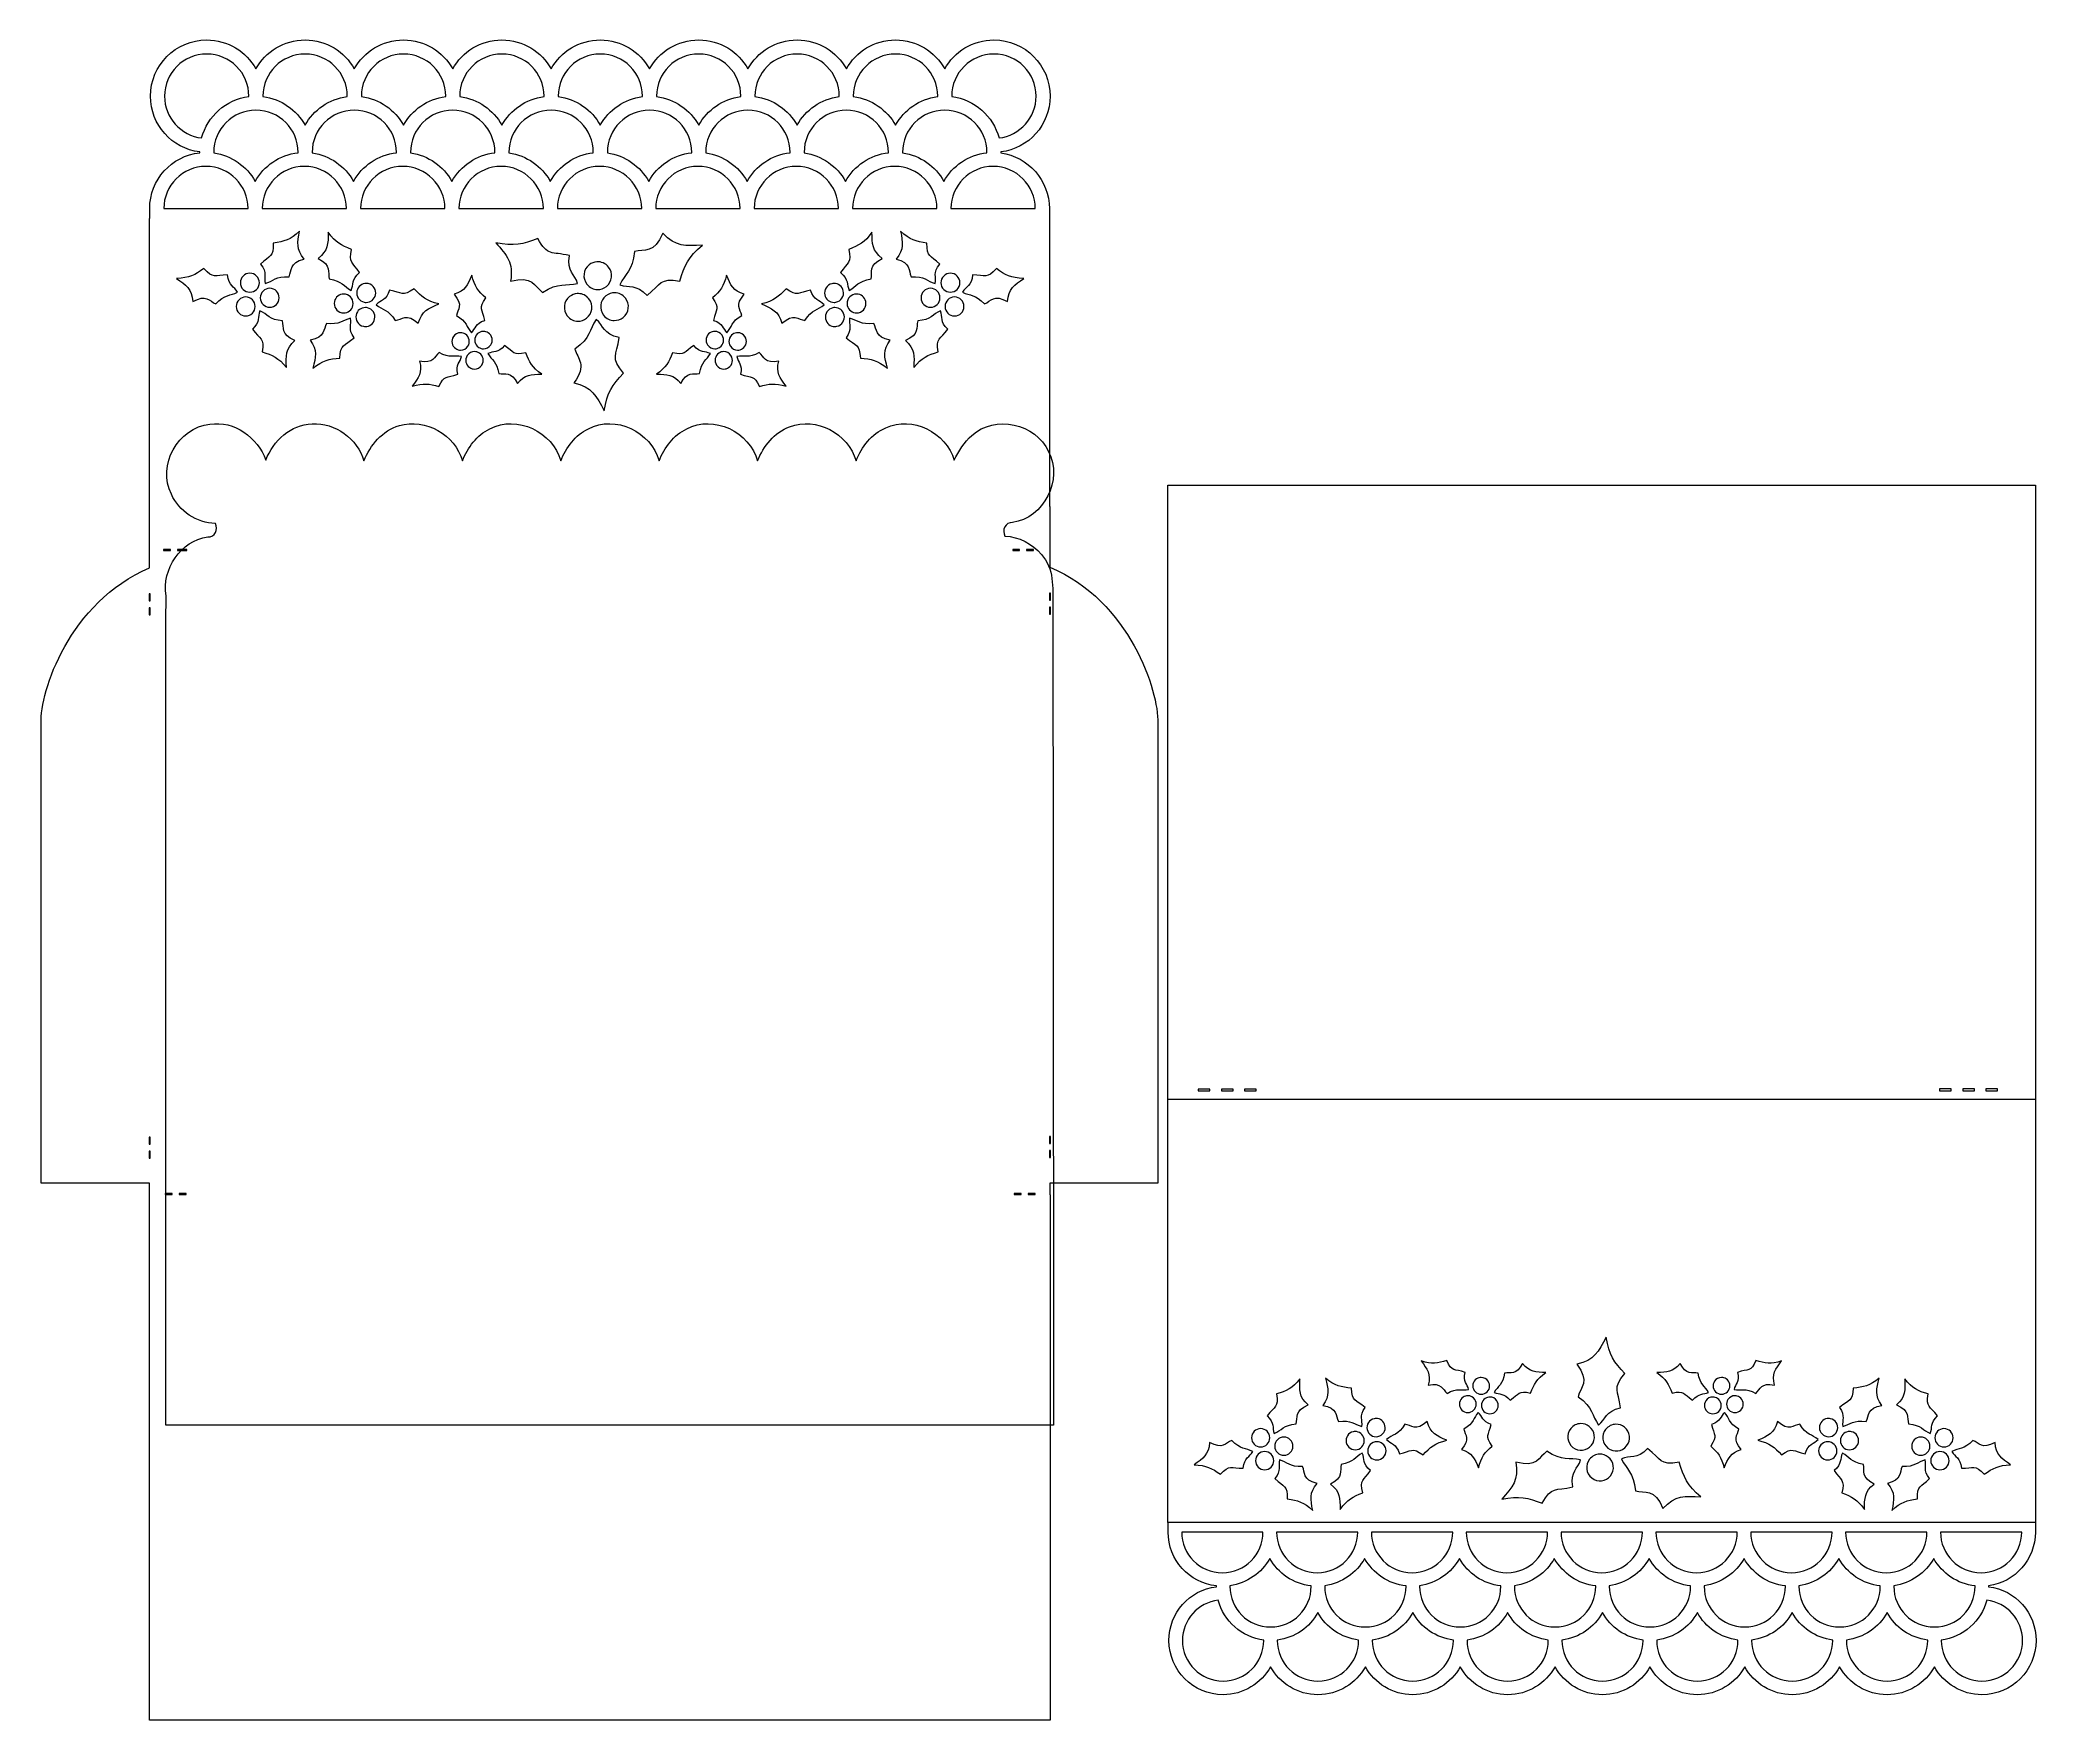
# Model space of a CAD drawing. Header units: centimetres. Extents: x -16.3 to 16.3, y -13.7 to 13.7.
import ezdxf

# ---------------------------------------------------------------- set-up
doc = ezdxf.new("R2010")
doc.units = ezdxf.units.CM
doc.header["$MEASUREMENT"] = 0
doc.layers.add('Layer 1', color=7, linetype='Continuous')

msp = doc.modelspace()

# ---------------------------------------------------------------- linework, layer by layer
at = {"layer": 'Layer 1', "color": 37, "lineweight": 15}
for points, knots in [([(-13.5518, 13.68486), (-14.05769, 13.68486), (-14.46755, 13.27432), (-14.46755, 12.7684), (-14.46755, 12.7684), (-14.46755, 12.30125), (-14.11816, 11.91596), (-13.66627, 11.85967), (-13.66627, 11.85967), (-13.66628, 11.85719), (-13.66627, 11.85515), (-13.66627, 11.85265), (-13.66627, 11.85265), (-13.66627, 11.85265), (-13.66627, 11.84773), (-13.66627, 11.84773), (-13.66627, 11.84773), (-14.12432, 11.79716), (-14.4809, 11.40844), (-14.4809, 10.93689), (-14.4809, 10.93689), (-14.4809, 10.93689), (-14.4809, 10.77607), (-14.4809, 10.77607), (-14.4809, 10.77607), (-14.4809, 10.77607), (-14.48511, 10.77607), (-14.48511, 10.77607), (-14.48511, 10.77607), (-14.48511, 10.77607), (-14.48511, 5.37284), (-14.48511, 5.37284), (-14.48511, 5.37284), (-14.48511, 5.37284), (-14.4816, 5.37284), (-14.4816, 5.37284), (-14.4816, 5.37284), (-14.4816, 5.37284), (-14.4816, 5.0828), (-14.4816, 5.0828), (-14.4816, 5.0828), (-15.79493, 4.52906), (-16.26916, 3.06029), (-16.25061, 2.56027), (-16.25061, 2.56027), (-16.25061, 2.56027), (-16.25061, -4.94132), (-16.25061, -4.94132), (-16.25061, -4.94132), (-16.25061, -4.94132), (-14.4816, -4.94132), (-14.4816, -4.94132), (-14.4816, -4.94132), (-14.4816, -4.94132), (-14.4816, -5.12672), (-14.4816, -5.12672), (-14.4816, -5.12672), (-14.4816, -5.12672), (-14.483, -5.12672), (-14.483, -5.12672), (-14.483, -5.12672), (-14.483, -5.12672), (-14.483, -13.68522), (-14.483, -13.68522), (-14.483, -13.68522), (-14.483, -13.68522), (0.18661, -13.68522), (0.18661, -13.68522), (0.18661, -13.68522), (0.18661, -13.68522), (0.18661, -5.12672), (0.18661, -5.12672), (0.18661, -5.12672), (0.18661, -5.12672), (0.1852, -5.12672), (0.1852, -5.12672), (0.1852, -5.12672), (0.1852, -5.12672), (0.1852, -4.94132), (0.1852, -4.94132), (0.1852, -4.94132), (0.1852, -4.94132), (1.94157, -4.94132), (1.94157, -4.94132), (1.94157, -4.94132), (1.94157, -4.94132), (1.94157, 2.56027), (1.94157, 2.56027), (1.94157, 2.56027), (1.95983, 3.06387), (1.48935, 4.54962), (0.1852, 5.09404), (0.1852, 5.09404), (0.1852, 5.09404), (0.1852, 6.08213), (0.1852, 6.08213), (0.1852, 6.08213), (0.1852, 6.08213), (0.18029, 6.08213), (0.18029, 6.08213), (0.18029, 6.08213), (0.18029, 6.08213), (0.18029, 10.77607), (0.18029, 10.77607), (0.18029, 10.77607), (0.18029, 10.77607), (0.17608, 10.77607), (0.17608, 10.77607), (0.17608, 10.77607), (0.17608, 10.77607), (0.17608, 10.93689), (0.17608, 10.93689), (0.17608, 10.93689), (0.17608, 11.39969), (-0.16747, 11.78168), (-0.61327, 11.84351), (-0.61327, 11.84351), (-0.61327, 11.84351), (-0.61327, 11.85264), (-0.61327, 11.85264), (-0.61327, 11.85264), (-0.61327, 11.85264), (-0.61327, 11.85966), (-0.61327, 11.85966), (-0.61327, 11.85966), (-0.16131, 11.91597), (0.18801, 12.30122), (0.18801, 12.76839), (0.18801, 12.76839), (0.18801, 13.27429), (-0.22112, 13.68485), (-0.72704, 13.68485), (-0.72704, 13.68485), (-1.07199, 13.68485), (-1.37277, 13.49327), (-1.52903, 13.21152), (-1.52903, 13.21152), (-1.68523, 13.49327), (-1.98531, 13.68485), (-2.33031, 13.68485), (-2.33031, 13.68485), (-2.67525, 13.68485), (-2.97535, 13.49327), (-3.1316, 13.21152), (-3.1316, 13.21152), (-3.2878, 13.49327), (-3.58858, 13.68485), (-3.93359, 13.68485), (-3.93359, 13.68485), (-4.27853, 13.68485), (-4.57864, 13.49327), (-4.73487, 13.21152), (-4.73487, 13.21152), (-4.89108, 13.49327), (-5.19115, 13.68485), (-5.53616, 13.68485), (-5.53616, 13.68485), (-5.8811, 13.68485), (-6.18261, 13.49327), (-6.33885, 13.21152), (-6.33885, 13.21152), (-6.49505, 13.49327), (-6.79513, 13.68485), (-7.14014, 13.68485), (-7.14014, 13.68485), (-7.48509, 13.68485), (-7.78518, 13.49327), (-7.94143, 13.21152), (-7.94143, 13.21152), (-8.09762, 13.49327), (-8.39841, 13.68485), (-8.74341, 13.68485), (-8.74341, 13.68485), (-9.08836, 13.68485), (-9.38848, 13.49327), (-9.5447, 13.21152), (-9.5447, 13.21152), (-9.70093, 13.49327), (-10.00101, 13.68485), (-10.34599, 13.68485), (-10.34599, 13.68485), (-10.69097, 13.68485), (-10.99104, 13.49327), (-11.14727, 13.21152), (-11.14727, 13.21152), (-11.30348, 13.49327), (-11.60427, 13.68485), (-11.94926, 13.68485), (-11.94926, 13.68485), (-12.29423, 13.68485), (-12.59433, 13.49327), (-12.75055, 13.21152), (-12.75055, 13.21152), (-12.90676, 13.49327), (-13.20687, 13.68485), (-13.55183, 13.68485), (-13.55183, 13.68485), (-13.55183, 13.68485), (-13.5518, 13.68486), (-13.5518, 13.68486)], [0, 0, 0, 0, 0.01960784, 0.01960784, 0.01960784, 0.01960784, 0.03921569, 0.03921569, 0.03921569, 0.03921569, 0.05882353, 0.05882353, 0.05882353, 0.05882353, 0.07843137, 0.07843137, 0.07843137, 0.07843137, 0.09803922, 0.09803922, 0.09803922, 0.09803922, 0.11764706, 0.11764706, 0.11764706, 0.11764706, 0.1372549, 0.1372549, 0.1372549, 0.1372549, 0.15686275, 0.15686275, 0.15686275, 0.15686275, 0.17647059, 0.17647059, 0.17647059, 0.17647059, 0.19607843, 0.19607843, 0.19607843, 0.19607843, 0.21568627, 0.21568627, 0.21568627, 0.21568627, 0.23529412, 0.23529412, 0.23529412, 0.23529412, 0.25490196, 0.25490196, 0.25490196, 0.25490196, 0.2745098, 0.2745098, 0.2745098, 0.2745098, 0.29411765, 0.29411765, 0.29411765, 0.29411765, 0.31372549, 0.31372549, 0.31372549, 0.31372549, 0.33333333, 0.33333333, 0.33333333, 0.33333333, 0.35294118, 0.35294118, 0.35294118, 0.35294118, 0.37254902, 0.37254902, 0.37254902, 0.37254902, 0.39215686, 0.39215686, 0.39215686, 0.39215686, 0.41176471, 0.41176471, 0.41176471, 0.41176471, 0.43137255, 0.43137255, 0.43137255, 0.43137255, 0.45098039, 0.45098039, 0.45098039, 0.45098039, 0.47058824, 0.47058824, 0.47058824, 0.47058824, 0.49019608, 0.49019608, 0.49019608, 0.49019608, 0.50980392, 0.50980392, 0.50980392, 0.50980392, 0.52941176, 0.52941176, 0.52941176, 0.52941176, 0.54901961, 0.54901961, 0.54901961, 0.54901961, 0.56862745, 0.56862745, 0.56862745, 0.56862745, 0.58823529, 0.58823529, 0.58823529, 0.58823529, 0.60784314, 0.60784314, 0.60784314, 0.60784314, 0.62745098, 0.62745098, 0.62745098, 0.62745098, 0.64705882, 0.64705882, 0.64705882, 0.64705882, 0.66666667, 0.66666667, 0.66666667, 0.66666667, 0.68627451, 0.68627451, 0.68627451, 0.68627451, 0.70588235, 0.70588235, 0.70588235, 0.70588235, 0.7254902, 0.7254902, 0.7254902, 0.7254902, 0.74509804, 0.74509804, 0.74509804, 0.74509804, 0.76470588, 0.76470588, 0.76470588, 0.76470588, 0.78431373, 0.78431373, 0.78431373, 0.78431373, 0.80392157, 0.80392157, 0.80392157, 0.80392157, 0.82352941, 0.82352941, 0.82352941, 0.82352941, 0.84313725, 0.84313725, 0.84313725, 0.84313725, 0.8627451, 0.8627451, 0.8627451, 0.8627451, 0.88235294, 0.88235294, 0.88235294, 0.88235294, 0.90196078, 0.90196078, 0.90196078, 0.90196078, 0.92156863, 0.92156863, 0.92156863, 0.92156863, 0.94117647, 0.94117647, 0.94117647, 0.94117647, 0.96078431, 0.96078431, 0.96078431, 0.96078431, 1, 1, 1, 1]), ([(-13.5518, 13.45522), (-13.17236, 13.45522), (-12.86499, 13.14783), (-12.86499, 12.76841), (-12.86499, 12.76841), (-12.86499, 12.76841), (-12.86499, 12.76139), (-12.86499, 12.76139), (-12.86499, 12.76139), (-13.23835, 12.71471), (-13.54127, 12.44364), (-13.63537, 12.08722), (-13.63537, 12.08722), (-13.97509, 12.12869), (-14.23932, 12.41748), (-14.23932, 12.76842), (-14.23932, 12.76842), (-14.23932, 13.14786), (-13.93125, 13.45523), (-13.5518, 13.45523), (-13.5518, 13.45523), (-13.5518, 13.45523), (-13.5518, 13.45522), (-13.5518, 13.45522)], [0, 0, 0, 0, 0.14285714, 0.14285714, 0.14285714, 0.14285714, 0.28571429, 0.28571429, 0.28571429, 0.28571429, 0.42857143, 0.42857143, 0.42857143, 0.42857143, 0.57142857, 0.57142857, 0.57142857, 0.57142857, 0.71428571, 0.71428571, 0.71428571, 0.71428571, 1, 1, 1, 1]), ([(-11.94923, 13.45522), (-11.56979, 13.45522), (-11.26172, 13.14783), (-11.26172, 12.76841), (-11.26172, 12.76841), (-11.26172, 12.76841), (-11.26172, 12.76139), (-11.26172, 12.76139), (-11.26172, 12.76139), (-11.55775, 12.72436), (-11.81061, 12.54579), (-11.94923, 12.29579), (-11.94923, 12.29579), (-12.08786, 12.5458), (-12.33929, 12.72436), (-12.63534, 12.76139), (-12.63534, 12.76139), (-12.63536, 12.76388), (-12.63603, 12.76591), (-12.63603, 12.76841), (-12.63603, 12.76841), (-12.63601, 13.14785), (-12.32865, 13.45522), (-11.94921, 13.45522), (-11.94921, 13.45522), (-11.94921, 13.45522), (-11.94923, 13.45522), (-11.94923, 13.45522)], [0, 0, 0, 0, 0.125, 0.125, 0.125, 0.125, 0.25, 0.25, 0.25, 0.25, 0.375, 0.375, 0.375, 0.375, 0.5, 0.5, 0.5, 0.5, 0.625, 0.625, 0.625, 0.625, 0.75, 0.75, 0.75, 0.75, 1, 1, 1, 1]), ([(-10.34596, 13.45522), (-9.96652, 13.45522), (-9.65844, 13.14783), (-9.65844, 12.76841), (-9.65844, 12.76841), (-9.65844, 12.76841), (-9.65844, 12.76139), (-9.65844, 12.76139), (-9.65844, 12.76139), (-9.95447, 12.72436), (-10.20734, 12.54579), (-10.34596, 12.29579), (-10.34596, 12.29579), (-10.48458, 12.5458), (-10.73603, 12.72436), (-11.03207, 12.76139), (-11.03207, 12.76139), (-11.03207, 12.76139), (-11.03207, 12.76841), (-11.03207, 12.76841), (-11.03207, 12.76841), (-11.03206, 13.14785), (-10.72539, 13.45522), (-10.34596, 13.45522)], [0, 0, 0, 0, 0.14285714, 0.14285714, 0.14285714, 0.14285714, 0.28571429, 0.28571429, 0.28571429, 0.28571429, 0.42857143, 0.42857143, 0.42857143, 0.42857143, 0.57142857, 0.57142857, 0.57142857, 0.57142857, 0.71428571, 0.71428571, 0.71428571, 0.71428571, 1, 1, 1, 1]), ([(-8.74339, 13.45522), (-8.36396, 13.45522), (-8.05588, 13.14783), (-8.05588, 12.76841), (-8.05588, 12.76841), (-8.05588, 12.76841), (-8.05588, 12.76139), (-8.05588, 12.76139), (-8.05588, 12.76139), (-8.35192, 12.72436), (-8.60473, 12.54579), (-8.74339, 12.29579), (-8.74339, 12.29579), (-8.88201, 12.5458), (-9.13344, 12.72436), (-9.4295, 12.76139), (-9.4295, 12.76139), (-9.42952, 12.76388), (-9.4295, 12.76591), (-9.4295, 12.76841), (-9.4295, 12.76841), (-9.42948, 13.14785), (-9.12283, 13.45522), (-8.74339, 13.45522)], [0, 0, 0, 0, 0.14285714, 0.14285714, 0.14285714, 0.14285714, 0.28571429, 0.28571429, 0.28571429, 0.28571429, 0.42857143, 0.42857143, 0.42857143, 0.42857143, 0.57142857, 0.57142857, 0.57142857, 0.57142857, 0.71428571, 0.71428571, 0.71428571, 0.71428571, 1, 1, 1, 1]), ([(-7.14012, 13.45522), (-6.76068, 13.45522), (-6.45261, 13.14783), (-6.45261, 12.76841), (-6.45261, 12.76841), (-6.45261, 12.76841), (-6.45261, 12.76139), (-6.45261, 12.76139), (-6.45261, 12.76139), (-6.74864, 12.72436), (-7.00153, 12.54579), (-7.14012, 12.29579), (-7.14012, 12.29579), (-7.27873, 12.5458), (-7.53018, 12.72436), (-7.82623, 12.76139), (-7.82623, 12.76139), (-7.82623, 12.76139), (-7.82623, 12.76841), (-7.82623, 12.76841), (-7.82623, 12.76841), (-7.82623, 13.14785), (-7.51955, 13.45522), (-7.14012, 13.45522)], [0, 0, 0, 0, 0.14285714, 0.14285714, 0.14285714, 0.14285714, 0.28571429, 0.28571429, 0.28571429, 0.28571429, 0.42857143, 0.42857143, 0.42857143, 0.42857143, 0.57142857, 0.57142857, 0.57142857, 0.57142857, 0.71428571, 0.71428571, 0.71428571, 0.71428571, 1, 1, 1, 1]), ([(-5.53615, 13.45522), (-5.1567, 13.45522), (-4.85004, 13.14783), (-4.85004, 12.76841), (-4.85004, 12.76841), (-4.85004, 12.76841), (-4.85004, 12.76139), (-4.85004, 12.76139), (-4.85004, 12.76139), (-5.14609, 12.72436), (-5.39756, 12.54576), (-5.53615, 12.29579), (-5.53615, 12.29579), (-5.67477, 12.54577), (-5.92763, 12.72436), (-6.22367, 12.76139), (-6.22367, 12.76139), (-6.22367, 12.76139), (-6.22367, 12.76841), (-6.22367, 12.76841), (-6.22367, 12.76841), (-6.22366, 13.14785), (-5.91558, 13.45522), (-5.53615, 13.45522)], [0, 0, 0, 0, 0.14285714, 0.14285714, 0.14285714, 0.14285714, 0.28571429, 0.28571429, 0.28571429, 0.28571429, 0.42857143, 0.42857143, 0.42857143, 0.42857143, 0.57142857, 0.57142857, 0.57142857, 0.57142857, 0.71428571, 0.71428571, 0.71428571, 0.71428571, 1, 1, 1, 1]), ([(-3.93358, 13.45522), (-3.55413, 13.45522), (-3.24677, 13.14783), (-3.24677, 12.76841), (-3.24677, 12.76841), (-3.24677, 12.76841), (-3.24677, 12.76139), (-3.24677, 12.76139), (-3.24677, 12.76139), (-3.54281, 12.72436), (-3.79499, 12.54576), (-3.93358, 12.29579), (-3.93358, 12.29579), (-4.07219, 12.54577), (-4.32436, 12.72436), (-4.62039, 12.76139), (-4.62039, 12.76139), (-4.62039, 12.76139), (-4.62039, 12.76841), (-4.62039, 12.76841), (-4.62039, 12.76841), (-4.62039, 13.14785), (-4.31301, 13.45522), (-3.93358, 13.45522)], [0, 0, 0, 0, 0.14285714, 0.14285714, 0.14285714, 0.14285714, 0.28571429, 0.28571429, 0.28571429, 0.28571429, 0.42857143, 0.42857143, 0.42857143, 0.42857143, 0.57142857, 0.57142857, 0.57142857, 0.57142857, 0.71428571, 0.71428571, 0.71428571, 0.71428571, 1, 1, 1, 1]), ([(-2.33031, 13.45522), (-1.95087, 13.45522), (-1.64279, 13.14783), (-1.64279, 12.76841), (-1.64279, 12.76841), (-1.64279, 12.76591), (-1.64419, 12.76388), (-1.64419, 12.76139), (-1.64419, 12.76139), (-1.94023, 12.72436), (-2.19169, 12.54576), (-2.3303, 12.29579), (-2.3303, 12.29579), (-2.46892, 12.54577), (-2.72179, 12.72436), (-3.01782, 12.76139), (-3.01782, 12.76139), (-3.01782, 12.76139), (-3.01782, 12.76841), (-3.01782, 12.76841), (-3.01782, 12.76841), (-3.01782, 13.14785), (-2.70973, 13.45522), (-2.3303, 13.45522), (-2.3303, 13.45522), (-2.3303, 13.45522), (-2.33031, 13.45522), (-2.33031, 13.45522)], [0, 0, 0, 0, 0.125, 0.125, 0.125, 0.125, 0.25, 0.25, 0.25, 0.25, 0.375, 0.375, 0.375, 0.375, 0.5, 0.5, 0.5, 0.5, 0.625, 0.625, 0.625, 0.625, 0.75, 0.75, 0.75, 0.75, 1, 1, 1, 1]), ([(-0.72704, 13.45522), (-0.34759, 13.45522), (-0.04023, 13.14783), (-0.04023, 12.76841), (-0.04023, 12.76841), (-0.04023, 12.41748), (-0.30376, 12.12874), (-0.64348, 12.08721), (-0.64348, 12.08721), (-0.73756, 12.44367), (-1.04118, 12.71471), (-1.41456, 12.76138), (-1.41456, 12.76138), (-1.41456, 12.76138), (-1.41456, 12.7684), (-1.41456, 12.7684), (-1.41456, 12.7684), (-1.41455, 13.14784), (-1.10648, 13.45521), (-0.72704, 13.45521), (-0.72704, 13.45521), (-0.72704, 13.45521), (-0.72704, 13.45522), (-0.72704, 13.45522)], [0, 0, 0, 0, 0.14285714, 0.14285714, 0.14285714, 0.14285714, 0.28571429, 0.28571429, 0.28571429, 0.28571429, 0.42857143, 0.42857143, 0.42857143, 0.42857143, 0.57142857, 0.57142857, 0.57142857, 0.57142857, 0.71428571, 0.71428571, 0.71428571, 0.71428571, 1, 1, 1, 1]), ([(-12.75052, 12.53947), (-12.37109, 12.53947), (-12.063, 12.23206), (-12.063, 11.85266), (-12.063, 11.85266), (-12.063, 11.85266), (-12.063, 11.84634), (-12.063, 11.84634), (-12.063, 11.84634), (-12.36448, 11.81284), (-12.62187, 11.6343), (-12.76246, 11.38074), (-12.76246, 11.38074), (-12.89907, 11.62713), (-13.14614, 11.80302), (-13.43663, 11.84353), (-13.43663, 11.84353), (-13.43663, 11.84651), (-13.43803, 11.84968), (-13.43803, 11.85266), (-13.43803, 11.85266), (-13.43803, 12.23207), (-13.12993, 12.53947), (-12.75051, 12.53947), (-12.75051, 12.53947), (-12.75051, 12.53947), (-12.75052, 12.53947), (-12.75052, 12.53947)], [0, 0, 0, 0, 0.125, 0.125, 0.125, 0.125, 0.25, 0.25, 0.25, 0.25, 0.375, 0.375, 0.375, 0.375, 0.5, 0.5, 0.5, 0.5, 0.625, 0.625, 0.625, 0.625, 0.75, 0.75, 0.75, 0.75, 1, 1, 1, 1]), ([(-11.14725, 12.53947), (-10.76781, 12.53947), (-10.46044, 12.23206), (-10.46044, 11.85266), (-10.46044, 11.85266), (-10.46044, 11.8506), (-10.46042, 11.8484), (-10.46044, 11.84634), (-10.46044, 11.84634), (-10.76194, 11.81284), (-11.01932, 11.6343), (-11.1599, 11.38074), (-11.1599, 11.38074), (-11.29651, 11.62713), (-11.54358, 11.80302), (-11.83407, 11.84353), (-11.83407, 11.84353), (-11.83409, 11.84651), (-11.83478, 11.84968), (-11.83478, 11.85266), (-11.83478, 11.85266), (-11.83478, 12.23207), (-11.52669, 12.53947), (-11.14726, 12.53947), (-11.14726, 12.53947), (-11.14726, 12.53947), (-11.14725, 12.53947), (-11.14725, 12.53947)], [0, 0, 0, 0, 0.125, 0.125, 0.125, 0.125, 0.25, 0.25, 0.25, 0.25, 0.375, 0.375, 0.375, 0.375, 0.5, 0.5, 0.5, 0.5, 0.625, 0.625, 0.625, 0.625, 0.75, 0.75, 0.75, 0.75, 1, 1, 1, 1]), ([(-9.54468, 12.53947), (-9.16527, 12.53947), (-8.85717, 12.23206), (-8.85717, 11.85266), (-8.85717, 11.85266), (-8.85717, 11.85266), (-8.85717, 11.84634), (-8.85717, 11.84634), (-8.85717, 11.84634), (-9.15863, 11.81284), (-9.41604, 11.6343), (-9.55663, 11.38074), (-9.55663, 11.38074), (-9.69325, 11.62713), (-9.9403, 11.80302), (-10.2308, 11.84353), (-10.2308, 11.84353), (-10.23082, 11.84651), (-10.2308, 11.84968), (-10.2308, 11.85266), (-10.2308, 11.85266), (-10.2308, 12.23207), (-9.92411, 12.53947), (-9.54469, 12.53947), (-9.54469, 12.53947), (-9.54469, 12.53947), (-9.54468, 12.53947), (-9.54468, 12.53947)], [0, 0, 0, 0, 0.125, 0.125, 0.125, 0.125, 0.25, 0.25, 0.25, 0.25, 0.375, 0.375, 0.375, 0.375, 0.5, 0.5, 0.5, 0.5, 0.625, 0.625, 0.625, 0.625, 0.75, 0.75, 0.75, 0.75, 1, 1, 1, 1]), ([(-7.94141, 12.53947), (-7.56197, 12.53947), (-7.25459, 12.23206), (-7.25459, 11.85266), (-7.25459, 11.85266), (-7.25459, 11.85266), (-7.25459, 11.84634), (-7.25459, 11.84634), (-7.25459, 11.84634), (-7.55606, 11.81284), (-7.81346, 11.6343), (-7.95405, 11.38074), (-7.95405, 11.38074), (-8.09066, 11.62713), (-8.33775, 11.80302), (-8.62822, 11.84353), (-8.62822, 11.84353), (-8.62822, 11.84353), (-8.62822, 11.85266), (-8.62822, 11.85266), (-8.62822, 11.85266), (-8.62822, 12.23207), (-8.32078, 12.53947), (-7.94141, 12.53947)], [0, 0, 0, 0, 0.14285714, 0.14285714, 0.14285714, 0.14285714, 0.28571429, 0.28571429, 0.28571429, 0.28571429, 0.42857143, 0.42857143, 0.42857143, 0.42857143, 0.57142857, 0.57142857, 0.57142857, 0.57142857, 0.71428571, 0.71428571, 0.71428571, 0.71428571, 1, 1, 1, 1]), ([(-6.33744, 12.53947), (-5.958, 12.53947), (-5.65133, 12.23206), (-5.65133, 11.85266), (-5.65133, 11.85266), (-5.65133, 11.85266), (-5.65133, 11.84634), (-5.65133, 11.84634), (-5.65133, 11.84634), (-5.95278, 11.81284), (-6.2102, 11.6343), (-6.35079, 11.38074), (-6.35079, 11.38074), (-6.48742, 11.62713), (-6.73447, 11.80302), (-7.02496, 11.84353), (-7.02496, 11.84353), (-7.02498, 11.84651), (-7.02496, 11.84968), (-7.02496, 11.85266), (-7.02496, 11.85266), (-7.02496, 12.23207), (-6.71689, 12.53947), (-6.33744, 12.53947)], [0, 0, 0, 0, 0.14285714, 0.14285714, 0.14285714, 0.14285714, 0.28571429, 0.28571429, 0.28571429, 0.28571429, 0.42857143, 0.42857143, 0.42857143, 0.42857143, 0.57142857, 0.57142857, 0.57142857, 0.57142857, 0.71428571, 0.71428571, 0.71428571, 0.71428571, 1, 1, 1, 1]), ([(-4.73487, 12.53947), (-4.35544, 12.53947), (-4.04876, 12.23206), (-4.04876, 11.85266), (-4.04876, 11.85266), (-4.04876, 11.85266), (-4.04876, 11.84634), (-4.04876, 11.84634), (-4.04876, 11.84634), (-4.35021, 11.81284), (-4.60763, 11.6343), (-4.74822, 11.38074), (-4.74822, 11.38074), (-4.88483, 11.62713), (-5.13121, 11.80302), (-5.42169, 11.84353), (-5.42169, 11.84353), (-5.42169, 11.84353), (-5.42169, 11.85266), (-5.42169, 11.85266), (-5.42169, 11.85266), (-5.42169, 12.23207), (-5.11433, 12.53947), (-4.73487, 12.53947)], [0, 0, 0, 0, 0.14285714, 0.14285714, 0.14285714, 0.14285714, 0.28571429, 0.28571429, 0.28571429, 0.28571429, 0.42857143, 0.42857143, 0.42857143, 0.42857143, 0.57142857, 0.57142857, 0.57142857, 0.57142857, 0.71428571, 0.71428571, 0.71428571, 0.71428571, 1, 1, 1, 1]), ([(-3.1316, 12.53947), (-2.75216, 12.53947), (-2.44549, 12.23206), (-2.44549, 11.85266), (-2.44549, 11.85266), (-2.44549, 11.85266), (-2.44549, 11.84634), (-2.44549, 11.84634), (-2.44549, 11.84634), (-2.74696, 11.81284), (-3.00435, 11.6343), (-3.14495, 11.38074), (-3.14495, 11.38074), (-3.28158, 11.62713), (-3.52865, 11.80302), (-3.81912, 11.84353), (-3.81912, 11.84353), (-3.81912, 11.84353), (-3.81912, 11.85266), (-3.81912, 11.85266), (-3.81912, 11.85266), (-3.81912, 12.23207), (-3.51106, 12.53947), (-3.1316, 12.53947)], [0, 0, 0, 0, 0.14285714, 0.14285714, 0.14285714, 0.14285714, 0.28571429, 0.28571429, 0.28571429, 0.28571429, 0.42857143, 0.42857143, 0.42857143, 0.42857143, 0.57142857, 0.57142857, 0.57142857, 0.57142857, 0.71428571, 0.71428571, 0.71428571, 0.71428571, 1, 1, 1, 1]), ([(-1.52903, 12.53947), (-1.14958, 12.53947), (-0.84151, 12.23206), (-0.84151, 11.85266), (-0.84151, 11.85266), (-0.84151, 11.8506), (-0.84292, 11.8484), (-0.84292, 11.84634), (-0.84292, 11.84634), (-1.14438, 11.81284), (-1.40177, 11.6343), (-1.54238, 11.38074), (-1.54238, 11.38074), (-1.67899, 11.62713), (-1.92537, 11.80302), (-2.21585, 11.84353), (-2.21585, 11.84353), (-2.21585, 11.84353), (-2.21585, 11.85266), (-2.21585, 11.85266), (-2.21585, 11.85266), (-2.21585, 12.23207), (-1.90847, 12.53947), (-1.52904, 12.53947), (-1.52904, 12.53947), (-1.52904, 12.53947), (-1.52903, 12.53947), (-1.52903, 12.53947)], [0, 0, 0, 0, 0.125, 0.125, 0.125, 0.125, 0.25, 0.25, 0.25, 0.25, 0.375, 0.375, 0.375, 0.375, 0.5, 0.5, 0.5, 0.5, 0.625, 0.625, 0.625, 0.625, 0.75, 0.75, 0.75, 0.75, 1, 1, 1, 1]), ([(-13.56444, 11.62442), (-13.18501, 11.62442), (-12.87762, 11.31633), (-12.87762, 10.9369), (-12.87762, 10.9369), (-12.87762, 10.9369), (-14.25125, 10.9369), (-14.25125, 10.9369), (-14.25125, 10.9369), (-14.25125, 11.31632), (-13.94387, 11.62442), (-13.56443, 11.62442), (-13.56443, 11.62442), (-13.56443, 11.62442), (-13.56444, 11.62442), (-13.56444, 11.62442)], [0, 0, 0, 0, 0.2, 0.2, 0.2, 0.2, 0.4, 0.4, 0.4, 0.4, 0.6, 0.6, 0.6, 0.6, 1, 1, 1, 1]), ([(-11.96117, 11.62442), (-11.58173, 11.62442), (-11.27506, 11.31633), (-11.27506, 10.9369), (-11.27506, 10.9369), (-11.27506, 10.9369), (-12.64869, 10.9369), (-12.64869, 10.9369), (-12.64869, 10.9369), (-12.64869, 11.31632), (-12.34059, 11.62442), (-11.96117, 11.62442)], [0, 0, 0, 0, 0.25, 0.25, 0.25, 0.25, 0.5, 0.5, 0.5, 0.5, 1, 1, 1, 1]), ([(-10.3586, 11.62442), (-9.97917, 11.62442), (-9.67107, 11.31633), (-9.67109, 10.9369), (-9.67109, 10.9369), (-9.67109, 10.9369), (-11.04542, 10.9369), (-11.04542, 10.9369), (-11.04542, 10.9369), (-11.04542, 11.31632), (-10.73803, 11.62442), (-10.3586, 11.62442)], [0, 0, 0, 0, 0.25, 0.25, 0.25, 0.25, 0.5, 0.5, 0.5, 0.5, 1, 1, 1, 1]), ([(-8.75533, 11.62442), (-8.37589, 11.62442), (-8.06781, 11.31633), (-8.06781, 10.9369), (-8.06781, 10.9369), (-8.06781, 10.9369), (-9.44284, 10.9369), (-9.44284, 10.9369), (-9.44284, 10.9369), (-9.44284, 11.31632), (-9.13472, 11.62442), (-8.75532, 11.62442), (-8.75532, 11.62442), (-8.75532, 11.62442), (-8.75533, 11.62442), (-8.75533, 11.62442)], [0, 0, 0, 0, 0.2, 0.2, 0.2, 0.2, 0.4, 0.4, 0.4, 0.4, 0.6, 0.6, 0.6, 0.6, 1, 1, 1, 1]), ([(-7.15206, 11.62442), (-6.77262, 11.62442), (-6.46524, 11.31633), (-6.46524, 10.9369), (-6.46524, 10.9369), (-6.46524, 10.9369), (-7.83957, 10.9369), (-7.83957, 10.9369), (-7.83957, 10.9369), (-7.83957, 11.31632), (-7.53143, 11.62442), (-7.15205, 11.62442), (-7.15205, 11.62442), (-7.15205, 11.62442), (-7.15206, 11.62442), (-7.15206, 11.62442)], [0, 0, 0, 0, 0.2, 0.2, 0.2, 0.2, 0.4, 0.4, 0.4, 0.4, 0.6, 0.6, 0.6, 0.6, 1, 1, 1, 1]), ([(-5.54949, 11.62442), (-5.17007, 11.62442), (-4.86196, 11.31633), (-4.86197, 10.9369), (-4.86197, 10.9369), (-4.86197, 10.9369), (-6.23701, 10.9369), (-6.23701, 10.9369), (-6.23701, 10.9369), (-6.23701, 11.31632), (-5.92895, 11.62442), (-5.54949, 11.62442)], [0, 0, 0, 0, 0.25, 0.25, 0.25, 0.25, 0.5, 0.5, 0.5, 0.5, 1, 1, 1, 1]), ([(-3.94622, 11.62442), (-3.56677, 11.62442), (-3.25939, 11.31633), (-3.25941, 10.9369), (-3.25941, 10.9369), (-3.25941, 10.9369), (-4.63374, 10.9369), (-4.63374, 10.9369), (-4.63374, 10.9369), (-4.63374, 11.31632), (-4.32568, 11.62442), (-3.94622, 11.62442)], [0, 0, 0, 0, 0.25, 0.25, 0.25, 0.25, 0.5, 0.5, 0.5, 0.5, 1, 1, 1, 1]), ([(-2.34366, 11.62442), (-1.96421, 11.62442), (-1.65613, 11.31633), (-1.65614, 10.9369), (-1.65614, 10.9369), (-1.65614, 10.9369), (-3.02977, 10.9369), (-3.02977, 10.9369), (-3.02977, 10.9369), (-3.02977, 11.31632), (-2.72311, 11.62442), (-2.34366, 11.62442)], [0, 0, 0, 0, 0.25, 0.25, 0.25, 0.25, 0.5, 0.5, 0.5, 0.5, 1, 1, 1, 1]), ([(-0.74038, 11.62442), (-0.36095, 11.62442), (-0.05357, 11.31633), (-0.05357, 10.9369), (-0.05357, 10.9369), (-0.05357, 10.9369), (-1.4272, 10.9369), (-1.4272, 10.9369), (-1.4272, 10.9369), (-1.4272, 11.31632), (-1.11983, 11.62442), (-0.74038, 11.62442)], [0, 0, 0, 0, 0.25, 0.25, 0.25, 0.25, 0.5, 0.5, 0.5, 0.5, 1, 1, 1, 1]), ([(-12.03772, 10.56962), (-12.07299, 10.38408), (-12.09849, 10.27589), (-11.96398, 10.11525), (-11.96398, 10.11525), (-12.21072, 10.05201), (-12.1639, 9.93077), (-12.20907, 9.82732), (-12.20907, 9.82732), (-12.42584, 9.83988), (-12.46915, 9.7543), (-12.59883, 9.71706), (-12.59883, 9.71706), (-12.62433, 9.82204), (-12.5612, 9.89068), (-12.67468, 10.03238), (-12.67468, 10.03238), (-12.52429, 10.17813), (-12.46127, 10.14204), (-12.46681, 10.37368), (-12.46681, 10.37368), (-12.29079, 10.4), (-12.18991, 10.42775), (-12.03773, 10.56961), (-12.03773, 10.56961), (-12.03773, 10.56961), (-12.03772, 10.56962), (-12.03772, 10.56962)], [0, 0, 0, 0, 0.125, 0.125, 0.125, 0.125, 0.25, 0.25, 0.25, 0.25, 0.375, 0.375, 0.375, 0.375, 0.5, 0.5, 0.5, 0.5, 0.625, 0.625, 0.625, 0.625, 0.75, 0.75, 0.75, 0.75, 1, 1, 1, 1]), ([(-11.57142, 10.55346), (-11.45208, 10.38305), (-11.3589, 10.33562), (-11.1922, 10.27326), (-11.1922, 10.27326), (-11.2458, 10.04784), (-11.17695, 10.06929), (-11.06017, 9.89544), (-11.06017, 9.89544), (-11.20062, 9.78045), (-11.15383, 9.70068), (-11.20062, 9.6033), (-11.20062, 9.6033), (-11.3197, 9.6667), (-11.34414, 9.75869), (-11.55877, 9.79151), (-11.55877, 9.79151), (-11.58143, 9.90209), (-11.50966, 10.01119), (-11.73785, 10.12438), (-11.73785, 10.12438), (-11.57286, 10.25352), (-11.57551, 10.36465), (-11.57141, 10.55346), (-11.57141, 10.55346), (-11.57141, 10.55346), (-11.57142, 10.55346), (-11.57142, 10.55346)], [0, 0, 0, 0, 0.125, 0.125, 0.125, 0.125, 0.25, 0.25, 0.25, 0.25, 0.375, 0.375, 0.375, 0.375, 0.5, 0.5, 0.5, 0.5, 0.625, 0.625, 0.625, 0.625, 0.75, 0.75, 0.75, 0.75, 1, 1, 1, 1]), ([(-8.15771, 10.45023), (-7.9958, 10.15304), (-7.93938, 10.24363), (-7.64295, 10.17073), (-7.64295, 10.17073), (-7.68303, 9.90846), (-7.55434, 9.86959), (-7.51022, 9.71707), (-7.51022, 9.71707), (-7.70038, 9.66869), (-7.81728, 9.74614), (-8.08116, 9.5717), (-8.08116, 9.5717), (-8.21327, 9.66919), (-8.24418, 9.85499), (-8.60224, 9.75429), (-8.60224, 9.75429), (-8.55001, 10.05534), (-8.66153, 10.17371), (-8.84312, 10.38211), (-8.84312, 10.38211), (-8.54772, 10.31629), (-8.39795, 10.35495), (-8.15771, 10.45023)], [0, 0, 0, 0, 0.14285714, 0.14285714, 0.14285714, 0.14285714, 0.28571429, 0.28571429, 0.28571429, 0.28571429, 0.42857143, 0.42857143, 0.42857143, 0.42857143, 0.57142857, 0.57142857, 0.57142857, 0.57142857, 0.71428571, 0.71428571, 0.71428571, 0.71428571, 1, 1, 1, 1]), ([(-6.11973, 10.53591), (-5.91363, 10.31088), (-5.74852, 10.32648), (-5.47505, 10.34138), (-5.47505, 10.34138), (-5.70952, 10.14809), (-5.76903, 10.00482), (-5.84304, 9.75639), (-5.84304, 9.75639), (-6.1771, 9.81093), (-6.13789, 9.71138), (-6.37816, 9.52324), (-6.37816, 9.52324), (-6.56012, 9.71554), (-6.67293, 9.638), (-6.81989, 9.6967), (-6.81989, 9.6967), (-6.74062, 9.87621), (-6.60682, 9.92184), (-6.58252, 10.23815), (-6.58252, 10.23815), (-6.42478, 10.28285), (-6.25992, 10.19173), (-6.11973, 10.53591)], [0, 0, 0, 0, 0.14285714, 0.14285714, 0.14285714, 0.14285714, 0.28571429, 0.28571429, 0.28571429, 0.28571429, 0.42857143, 0.42857143, 0.42857143, 0.42857143, 0.57142857, 0.57142857, 0.57142857, 0.57142857, 0.71428571, 0.71428571, 0.71428571, 0.71428571, 1, 1, 1, 1]), ([(-2.71375, 10.55346), (-2.70965, 10.36464), (-2.7123, 10.25352), (-2.54731, 10.12438), (-2.54731, 10.12438), (-2.77551, 10.01119), (-2.70444, 9.90209), (-2.72709, 9.79151), (-2.72709, 9.79151), (-2.94173, 9.7587), (-2.96545, 9.6667), (-3.08454, 9.6033), (-3.08454, 9.6033), (-3.13133, 9.70068), (-3.08525, 9.78045), (-3.22569, 9.89544), (-3.22569, 9.89544), (-3.10891, 10.06928), (-3.03936, 10.04784), (-3.09296, 10.27326), (-3.09296, 10.27326), (-2.92625, 10.33562), (-2.83307, 10.38305), (-2.71374, 10.55346), (-2.71374, 10.55346), (-2.71374, 10.55346), (-2.71375, 10.55346), (-2.71375, 10.55346)], [0, 0, 0, 0, 0.125, 0.125, 0.125, 0.125, 0.25, 0.25, 0.25, 0.25, 0.375, 0.375, 0.375, 0.375, 0.5, 0.5, 0.5, 0.5, 0.625, 0.625, 0.625, 0.625, 0.75, 0.75, 0.75, 0.75, 1, 1, 1, 1]), ([(-2.24745, 10.56962), (-2.09526, 10.42776), (-1.99439, 10.40001), (-1.81837, 10.37369), (-1.81837, 10.37369), (-1.8239, 10.14205), (-1.76089, 10.17814), (-1.6105, 10.03239), (-1.6105, 10.03239), (-1.72397, 9.8907), (-1.66154, 9.82206), (-1.68705, 9.71707), (-1.68705, 9.71707), (-1.81673, 9.75431), (-1.85934, 9.83988), (-2.07611, 9.82733), (-2.07611, 9.82733), (-2.12127, 9.93078), (-2.07445, 10.05202), (-2.3212, 10.11526), (-2.3212, 10.11526), (-2.18669, 10.2759), (-2.21218, 10.38409), (-2.24746, 10.56963), (-2.24746, 10.56963), (-2.24746, 10.56963), (-2.24745, 10.56962), (-2.24745, 10.56962)], [0, 0, 0, 0, 0.125, 0.125, 0.125, 0.125, 0.25, 0.25, 0.25, 0.25, 0.375, 0.375, 0.375, 0.375, 0.5, 0.5, 0.5, 0.5, 0.625, 0.625, 0.625, 0.625, 0.75, 0.75, 0.75, 0.75, 1, 1, 1, 1]), ([(-13.59815, 9.95865), (-13.44194, 9.78752), (-13.4201, 9.85712), (-13.2112, 9.85612), (-13.2112, 9.85612), (-13.19516, 9.67561), (-13.10225, 9.66983), (-13.04827, 9.57592), (-13.04827, 9.57592), (-13.16704, 9.51319), (-13.25767, 9.54512), (-13.40502, 9.38561), (-13.40502, 9.38561), (-13.50869, 9.42859), (-13.55861, 9.54811), (-13.78003, 9.42283), (-13.78003, 9.42283), (-13.79515, 9.63117), (-13.89021, 9.69253), (-14.04338, 9.80065), (-14.04338, 9.80065), (-13.83541, 9.80487), (-13.74336, 9.85669), (-13.59814, 9.95866), (-13.59814, 9.95866), (-13.59814, 9.95866), (-13.59815, 9.95865), (-13.59815, 9.95865)], [0, 0, 0, 0, 0.125, 0.125, 0.125, 0.125, 0.25, 0.25, 0.25, 0.25, 0.375, 0.375, 0.375, 0.375, 0.5, 0.5, 0.5, 0.5, 0.625, 0.625, 0.625, 0.625, 0.75, 0.75, 0.75, 0.75, 1, 1, 1, 1]), ([(-12.84954, 9.88421), (-12.76406, 9.88421), (-12.69434, 9.81519), (-12.69434, 9.72971), (-12.69434, 9.72971), (-12.69434, 9.64423), (-12.76406, 9.57591), (-12.84954, 9.57591), (-12.84954, 9.57591), (-12.93502, 9.57591), (-13.00334, 9.64423), (-13.00334, 9.72971), (-13.00334, 9.72971), (-13.00334, 9.81519), (-12.93502, 9.88421), (-12.84954, 9.88421)], [0, 0, 0, 0, 0.2, 0.2, 0.2, 0.2, 0.4, 0.4, 0.4, 0.4, 0.6, 0.6, 0.6, 0.6, 1, 1, 1, 1]), ([(-9.23428, 9.8512), (-9.19045, 9.66516), (-9.12705, 9.59247), (-9.00605, 9.48251), (-9.00605, 9.48251), (-9.12851, 9.3084), (-9.06197, 9.30402), (-9.0215, 9.11593), (-9.0215, 9.11593), (-9.1805, 9.06562), (-9.16754, 8.98084), (-9.24061, 8.91368), (-9.24061, 8.91368), (-9.32065, 9.00832), (-9.31022, 9.09493), (-9.48219, 9.19599), (-9.48219, 9.19599), (-9.46389, 9.29806), (-9.36604, 9.36654), (-9.52222, 9.5408), (-9.52222, 9.5408), (-9.33747, 9.59483), (-9.30206, 9.69148), (-9.23429, 9.8512), (-9.23429, 9.8512), (-9.23429, 9.8512), (-9.23428, 9.8512), (-9.23428, 9.8512)], [0, 0, 0, 0, 0.125, 0.125, 0.125, 0.125, 0.25, 0.25, 0.25, 0.25, 0.375, 0.375, 0.375, 0.375, 0.5, 0.5, 0.5, 0.5, 0.625, 0.625, 0.625, 0.625, 0.75, 0.75, 0.75, 0.75, 1, 1, 1, 1]), ([(-7.19841, 10.07031), (-7.12618, 10.07556), (-7.053, 10.04585), (-7.00458, 9.98463), (-7.00458, 9.98463), (-6.92713, 9.88668), (-6.94316, 9.74607), (-7.0411, 9.66861), (-7.0411, 9.66861), (-7.08396, 9.63472), (-7.13545, 9.61844), (-7.18577, 9.61945), (-7.18577, 9.61945), (-7.25045, 9.62076), (-7.31355, 9.65003), (-7.35712, 9.70513), (-7.35712, 9.70513), (-7.43457, 9.80308), (-7.41995, 9.94439), (-7.322, 10.02185), (-7.322, 10.02185), (-7.28527, 10.0509), (-7.24175, 10.06716), (-7.1984, 10.07031), (-7.1984, 10.07031), (-7.1984, 10.07031), (-7.19841, 10.07031), (-7.19841, 10.07031)], [0, 0, 0, 0, 0.125, 0.125, 0.125, 0.125, 0.25, 0.25, 0.25, 0.25, 0.375, 0.375, 0.375, 0.375, 0.5, 0.5, 0.5, 0.5, 0.625, 0.625, 0.625, 0.625, 0.75, 0.75, 0.75, 0.75, 1, 1, 1, 1]), ([(-5.08319, 9.8512), (-5.01543, 9.69148), (-4.9793, 9.59483), (-4.79456, 9.5408), (-4.79456, 9.5408), (-4.95075, 9.36654), (-4.85431, 9.29806), (-4.83599, 9.19599), (-4.83599, 9.19599), (-5.00797, 9.09493), (-4.99613, 9.00832), (-5.07617, 8.91368), (-5.07617, 8.91368), (-5.14924, 8.98085), (-5.13628, 9.06563), (-5.29528, 9.11593), (-5.29528, 9.11593), (-5.2548, 9.30402), (-5.18827, 9.30841), (-5.31073, 9.48251), (-5.31073, 9.48251), (-5.18972, 9.59247), (-5.12702, 9.66516), (-5.0832, 9.8512), (-5.0832, 9.8512), (-5.0832, 9.8512), (-5.08319, 9.8512), (-5.08319, 9.8512)], [0, 0, 0, 0, 0.125, 0.125, 0.125, 0.125, 0.25, 0.25, 0.25, 0.25, 0.375, 0.375, 0.375, 0.375, 0.5, 0.5, 0.5, 0.5, 0.625, 0.625, 0.625, 0.625, 0.75, 0.75, 0.75, 0.75, 1, 1, 1, 1]), ([(-1.43633, 9.88421), (-1.35085, 9.88421), (-1.28183, 9.81519), (-1.28183, 9.72971), (-1.28183, 9.72971), (-1.28183, 9.64423), (-1.35085, 9.57591), (-1.43633, 9.57591), (-1.43633, 9.57591), (-1.52181, 9.57591), (-1.59083, 9.64423), (-1.59083, 9.72971), (-1.59083, 9.72971), (-1.59083, 9.81519), (-1.52181, 9.88421), (-1.43633, 9.88421)], [0, 0, 0, 0, 0.2, 0.2, 0.2, 0.2, 0.4, 0.4, 0.4, 0.4, 0.6, 0.6, 0.6, 0.6, 1, 1, 1, 1]), ([(-0.68772, 9.95865), (-0.5425, 9.85668), (-0.44975, 9.80486), (-0.24178, 9.80064), (-0.24178, 9.80064), (-0.39494, 9.69252), (-0.49001, 9.63116), (-0.50513, 9.42282), (-0.50513, 9.42282), (-0.72655, 9.5481), (-0.77646, 9.42858), (-0.88014, 9.3856), (-0.88014, 9.3856), (-1.02749, 9.54512), (-1.11811, 9.51318), (-1.23689, 9.57591), (-1.23689, 9.57591), (-1.18291, 9.66983), (-1.09001, 9.6756), (-1.07396, 9.85611), (-1.07396, 9.85611), (-0.86506, 9.85712), (-0.84393, 9.78751), (-0.68771, 9.95864), (-0.68771, 9.95864), (-0.68771, 9.95864), (-0.68772, 9.95865), (-0.68772, 9.95865)], [0, 0, 0, 0, 0.125, 0.125, 0.125, 0.125, 0.25, 0.25, 0.25, 0.25, 0.375, 0.375, 0.375, 0.375, 0.5, 0.5, 0.5, 0.5, 0.625, 0.625, 0.625, 0.625, 0.75, 0.75, 0.75, 0.75, 1, 1, 1, 1]), ([(-12.91695, 9.49726), (-12.83147, 9.49726), (-12.76245, 9.42824), (-12.76245, 9.34276), (-12.76245, 9.34276), (-12.76245, 9.25728), (-12.83147, 9.18826), (-12.91695, 9.18826), (-12.91695, 9.18826), (-13.00243, 9.18826), (-13.07075, 9.25728), (-13.07075, 9.34276), (-13.07075, 9.34276), (-13.07075, 9.42824), (-13.00243, 9.49726), (-12.91695, 9.49726)], [0, 0, 0, 0, 0.2, 0.2, 0.2, 0.2, 0.4, 0.4, 0.4, 0.4, 0.6, 0.6, 0.6, 0.6, 1, 1, 1, 1]), ([(-12.52509, 9.63912), (-12.43961, 9.63912), (-12.3713, 9.5701), (-12.3713, 9.48462), (-12.3713, 9.48462), (-12.3713, 9.39914), (-12.43961, 9.33082), (-12.52509, 9.33082), (-12.52509, 9.33082), (-12.61057, 9.33082), (-12.67888, 9.39914), (-12.67888, 9.48462), (-12.67888, 9.48462), (-12.67888, 9.5701), (-12.61057, 9.63912), (-12.52509, 9.63912)], [0, 0, 0, 0, 0.2, 0.2, 0.2, 0.2, 0.4, 0.4, 0.4, 0.4, 0.6, 0.6, 0.6, 0.6, 1, 1, 1, 1]), ([(-11.3193, 9.54571), (-11.30905, 9.5456), (-11.29886, 9.54442), (-11.2884, 9.5422), (-11.2884, 9.5422), (-11.2048, 9.52442), (-11.15194, 9.44322), (-11.16972, 9.35961), (-11.16972, 9.35961), (-11.18528, 9.28645), (-11.25031, 9.23604), (-11.32211, 9.23671), (-11.32211, 9.23671), (-11.33238, 9.23679), (-11.34186, 9.238), (-11.35231, 9.24022), (-11.35231, 9.24022), (-11.43592, 9.258), (-11.48878, 9.3399), (-11.47099, 9.42351), (-11.47099, 9.42351), (-11.45544, 9.49667), (-11.39109, 9.54643), (-11.3193, 9.5457), (-11.3193, 9.5457), (-11.3193, 9.5457), (-11.3193, 9.54571), (-11.3193, 9.54571)], [0, 0, 0, 0, 0.125, 0.125, 0.125, 0.125, 0.25, 0.25, 0.25, 0.25, 0.375, 0.375, 0.375, 0.375, 0.5, 0.5, 0.5, 0.5, 0.625, 0.625, 0.625, 0.625, 0.75, 0.75, 0.75, 0.75, 1, 1, 1, 1]), ([(-10.95131, 9.71777), (-10.941, 9.71772), (-10.93087, 9.71648), (-10.92041, 9.71426), (-10.92041, 9.71426), (-10.8368, 9.69648), (-10.78395, 9.61458), (-10.80173, 9.53097), (-10.80173, 9.53097), (-10.81729, 9.45781), (-10.88232, 9.4088), (-10.95412, 9.40948), (-10.95412, 9.40948), (-10.96439, 9.40956), (-10.97387, 9.41007), (-10.98432, 9.41229), (-10.98432, 9.41229), (-11.06793, 9.43007), (-11.12219, 9.51127), (-11.10441, 9.59488), (-11.10441, 9.59488), (-11.08884, 9.66804), (-11.02349, 9.71831), (-10.95131, 9.71778), (-10.95131, 9.71778), (-10.95131, 9.71778), (-10.95131, 9.71777), (-10.95131, 9.71777)], [0, 0, 0, 0, 0.125, 0.125, 0.125, 0.125, 0.25, 0.25, 0.25, 0.25, 0.375, 0.375, 0.375, 0.375, 0.5, 0.5, 0.5, 0.5, 0.625, 0.625, 0.625, 0.625, 0.75, 0.75, 0.75, 0.75, 1, 1, 1, 1]), ([(-10.1725, 9.63139), (-10.05167, 9.50144), (-9.97264, 9.43229), (-9.77011, 9.3849), (-9.77011, 9.3849), (-9.94241, 9.31101), (-10.04696, 9.26952), (-10.10509, 9.06888), (-10.10509, 9.06888), (-10.2956, 9.23748), (-10.37045, 9.13219), (-10.4808, 9.11172), (-10.4808, 9.11172), (-10.59174, 9.2984), (-10.68736, 9.28479), (-10.7905, 9.37086), (-10.7905, 9.37086), (-10.71817, 9.45149), (-10.62534, 9.43781), (-10.57209, 9.61103), (-10.57209, 9.61103), (-10.36755, 9.56855), (-10.36089, 9.49651), (-10.1725, 9.6314), (-10.1725, 9.6314), (-10.1725, 9.6314), (-10.1725, 9.63139), (-10.1725, 9.63139)], [0, 0, 0, 0, 0.125, 0.125, 0.125, 0.125, 0.25, 0.25, 0.25, 0.25, 0.375, 0.375, 0.375, 0.375, 0.5, 0.5, 0.5, 0.5, 0.625, 0.625, 0.625, 0.625, 0.75, 0.75, 0.75, 0.75, 1, 1, 1, 1]), ([(-7.51583, 9.55274), (-7.50955, 9.55312), (-7.50316, 9.5529), (-7.49687, 9.55274), (-7.49687, 9.55274), (-7.43214, 9.55121), (-7.36839, 9.52146), (-7.32481, 9.46636), (-7.32481, 9.46636), (-7.24736, 9.36841), (-7.26478, 9.2285), (-7.36274, 9.15104), (-7.36274, 9.15104), (-7.40559, 9.11715), (-7.45569, 9.10157), (-7.506, 9.10258), (-7.506, 9.10258), (-7.57068, 9.10388), (-7.63378, 9.13316), (-7.67735, 9.18826), (-7.67735, 9.18826), (-7.7548, 9.28621), (-7.73878, 9.42682), (-7.64083, 9.50428), (-7.64083, 9.50428), (-7.60333, 9.53393), (-7.55986, 9.55005), (-7.51582, 9.55274), (-7.51582, 9.55274), (-7.51582, 9.55274), (-7.51583, 9.55274), (-7.51583, 9.55274)], [0, 0, 0, 0, 0.11111111, 0.11111111, 0.11111111, 0.11111111, 0.22222222, 0.22222222, 0.22222222, 0.22222222, 0.33333333, 0.33333333, 0.33333333, 0.33333333, 0.44444444, 0.44444444, 0.44444444, 0.44444444, 0.55555556, 0.55555556, 0.55555556, 0.55555556, 0.66666667, 0.66666667, 0.66666667, 0.66666667, 0.77777778, 0.77777778, 0.77777778, 0.77777778, 1, 1, 1, 1]), ([(-6.90346, 9.56608), (-6.83874, 9.56483), (-6.77498, 9.5355), (-6.73141, 9.4804), (-6.73141, 9.4804), (-6.65396, 9.38245), (-6.66998, 9.24114), (-6.76793, 9.16368), (-6.76793, 9.16368), (-6.81078, 9.12979), (-6.86184, 9.11345), (-6.9126, 9.11452), (-6.9126, 9.11452), (-6.97786, 9.11589), (-7.0425, 9.1451), (-7.08606, 9.2002), (-7.08606, 9.2002), (-7.16352, 9.29815), (-7.14539, 9.44017), (-7.04744, 9.51762), (-7.04744, 9.51762), (-7.00459, 9.55151), (-6.95382, 9.56705), (-6.90347, 9.56608), (-6.90347, 9.56608), (-6.90347, 9.56608), (-6.90346, 9.56608), (-6.90346, 9.56608)], [0, 0, 0, 0, 0.125, 0.125, 0.125, 0.125, 0.25, 0.25, 0.25, 0.25, 0.375, 0.375, 0.375, 0.375, 0.5, 0.5, 0.5, 0.5, 0.625, 0.625, 0.625, 0.625, 0.75, 0.75, 0.75, 0.75, 1, 1, 1, 1]), ([(-4.11266, 9.63139), (-3.92426, 9.4965), (-3.91761, 9.56855), (-3.71307, 9.61102), (-3.71307, 9.61102), (-3.65983, 9.4378), (-3.567, 9.45148), (-3.49467, 9.37085), (-3.49467, 9.37085), (-3.59779, 9.28478), (-3.69414, 9.2984), (-3.80507, 9.11171), (-3.80507, 9.11171), (-3.91542, 9.13218), (-3.98957, 9.23747), (-4.18008, 9.06887), (-4.18008, 9.06887), (-4.2382, 9.26951), (-4.34346, 9.311), (-4.51576, 9.38489), (-4.51576, 9.38489), (-4.31323, 9.43229), (-4.23349, 9.50144), (-4.11266, 9.63138), (-4.11266, 9.63138), (-4.11266, 9.63138), (-4.11266, 9.63139), (-4.11266, 9.63139)], [0, 0, 0, 0, 0.125, 0.125, 0.125, 0.125, 0.25, 0.25, 0.25, 0.25, 0.375, 0.375, 0.375, 0.375, 0.5, 0.5, 0.5, 0.5, 0.625, 0.625, 0.625, 0.625, 0.75, 0.75, 0.75, 0.75, 1, 1, 1, 1]), ([(-3.33385, 9.71777), (-3.26168, 9.7183), (-3.19632, 9.66803), (-3.18076, 9.59487), (-3.18076, 9.59487), (-3.16298, 9.51126), (-3.21724, 9.43006), (-3.30085, 9.41228), (-3.30085, 9.41228), (-3.3113, 9.41006), (-3.32149, 9.40956), (-3.33175, 9.40947), (-3.33175, 9.40947), (-3.40355, 9.4088), (-3.46787, 9.4578), (-3.48344, 9.53096), (-3.48344, 9.53096), (-3.50121, 9.61457), (-3.44906, 9.69647), (-3.36546, 9.71425), (-3.36546, 9.71425), (-3.355, 9.71647), (-3.34417, 9.71769), (-3.33386, 9.71776), (-3.33386, 9.71776), (-3.33386, 9.71776), (-3.33385, 9.71777), (-3.33385, 9.71777)], [0, 0, 0, 0, 0.125, 0.125, 0.125, 0.125, 0.25, 0.25, 0.25, 0.25, 0.375, 0.375, 0.375, 0.375, 0.5, 0.5, 0.5, 0.5, 0.625, 0.625, 0.625, 0.625, 0.75, 0.75, 0.75, 0.75, 1, 1, 1, 1]), ([(-2.96586, 9.54571), (-2.89408, 9.54644), (-2.83043, 9.49667), (-2.81487, 9.42352), (-2.81487, 9.42352), (-2.79708, 9.33991), (-2.84923, 9.25801), (-2.93285, 9.24023), (-2.93285, 9.24023), (-2.9433, 9.23801), (-2.95348, 9.23681), (-2.96375, 9.23672), (-2.96375, 9.23672), (-3.03555, 9.23605), (-3.09987, 9.28646), (-3.11544, 9.35962), (-3.11544, 9.35962), (-3.13322, 9.44323), (-3.08107, 9.52443), (-2.99746, 9.54221), (-2.99746, 9.54221), (-2.987, 9.54443), (-2.97611, 9.54562), (-2.96586, 9.54572), (-2.96586, 9.54572), (-2.96586, 9.54572), (-2.96586, 9.54571), (-2.96586, 9.54571)], [0, 0, 0, 0, 0.125, 0.125, 0.125, 0.125, 0.25, 0.25, 0.25, 0.25, 0.375, 0.375, 0.375, 0.375, 0.5, 0.5, 0.5, 0.5, 0.625, 0.625, 0.625, 0.625, 0.75, 0.75, 0.75, 0.75, 1, 1, 1, 1]), ([(-1.76007, 9.63912), (-1.67459, 9.63912), (-1.60628, 9.5701), (-1.60628, 9.48462), (-1.60628, 9.48462), (-1.60628, 9.39914), (-1.6746, 9.33082), (-1.76007, 9.33082), (-1.76007, 9.33082), (-1.84555, 9.33082), (-1.91457, 9.39914), (-1.91457, 9.48462), (-1.91457, 9.48462), (-1.91457, 9.5701), (-1.84555, 9.63912), (-1.76007, 9.63912)], [0, 0, 0, 0, 0.2, 0.2, 0.2, 0.2, 0.4, 0.4, 0.4, 0.4, 0.6, 0.6, 0.6, 0.6, 1, 1, 1, 1]), ([(-1.36891, 9.49726), (-1.28343, 9.49726), (-1.21511, 9.42824), (-1.21511, 9.34276), (-1.21511, 9.34276), (-1.21511, 9.25728), (-1.28343, 9.18826), (-1.36891, 9.18826), (-1.36891, 9.18826), (-1.45439, 9.18826), (-1.52271, 9.25728), (-1.52271, 9.34276), (-1.52271, 9.34276), (-1.52271, 9.42824), (-1.45439, 9.49726), (-1.36891, 9.49726)], [0, 0, 0, 0, 0.2, 0.2, 0.2, 0.2, 0.4, 0.4, 0.4, 0.4, 0.6, 0.6, 0.6, 0.6, 1, 1, 1, 1]), ([(-12.68591, 9.27183), (-12.56326, 9.21706), (-12.53298, 9.12588), (-12.31722, 9.1075), (-12.31722, 9.1075), (-12.28768, 8.99906), (-12.34998, 8.88663), (-12.11497, 8.78867), (-12.11497, 8.78867), (-12.27085, 8.64921), (-12.26162, 8.53806), (-12.25261, 8.34905), (-12.25261, 8.34905), (-12.38327, 8.50982), (-12.47994, 8.55172), (-12.64939, 8.60257), (-12.64939, 8.60257), (-12.61013, 8.83089), (-12.67919, 8.80695), (-12.8074, 8.97196), (-12.8074, 8.97196), (-12.67452, 9.09576), (-12.72698, 9.1712), (-12.68591, 9.27183)], [0, 0, 0, 0, 0.14285714, 0.14285714, 0.14285714, 0.14285714, 0.28571429, 0.28571429, 0.28571429, 0.28571429, 0.42857143, 0.42857143, 0.42857143, 0.42857143, 0.57142857, 0.57142857, 0.57142857, 0.57142857, 0.71428571, 0.71428571, 0.71428571, 0.71428571, 1, 1, 1, 1]), ([(-11.20764, 9.14964), (-11.1884, 9.04267), (-11.25568, 8.98025), (-11.15146, 8.83151), (-11.15146, 8.83151), (-11.3112, 8.69678), (-11.3727, 8.73434), (-11.3818, 8.50285), (-11.3818, 8.50285), (-11.55812, 8.48837), (-11.66228, 8.46648), (-11.82352, 8.33641), (-11.82352, 8.33641), (-11.77539, 8.51941), (-11.74291, 8.62685), (-11.86636, 8.79569), (-11.86636, 8.79569), (-11.61611, 8.84262), (-11.65376, 8.96614), (-11.60231, 9.06606), (-11.60231, 9.06606), (-11.38745, 9.03916), (-11.33899, 9.12157), (-11.20764, 9.14963), (-11.20764, 9.14963), (-11.20764, 9.14963), (-11.20764, 9.14964), (-11.20764, 9.14964)], [0, 0, 0, 0, 0.125, 0.125, 0.125, 0.125, 0.25, 0.25, 0.25, 0.25, 0.375, 0.375, 0.375, 0.375, 0.5, 0.5, 0.5, 0.5, 0.625, 0.625, 0.625, 0.625, 0.75, 0.75, 0.75, 0.75, 1, 1, 1, 1]), ([(-10.96677, 9.3252), (-10.95651, 9.32509), (-10.94562, 9.32391), (-10.93517, 9.32169), (-10.93517, 9.32169), (-10.85156, 9.30391), (-10.798, 9.22271), (-10.81578, 9.1391), (-10.81578, 9.1391), (-10.83134, 9.06594), (-10.89633, 9.01502), (-10.96817, 9.0155), (-10.96817, 9.0155), (-10.97844, 9.01555), (-10.98932, 9.01749), (-10.99977, 9.01971), (-10.99977, 9.01971), (-11.08338, 9.03749), (-11.13553, 9.12009), (-11.11775, 9.2037), (-11.11775, 9.2037), (-11.10219, 9.27686), (-11.03854, 9.32592), (-10.96676, 9.32519), (-10.96676, 9.32519), (-10.96676, 9.32519), (-10.96677, 9.3252), (-10.96677, 9.3252)], [0, 0, 0, 0, 0.125, 0.125, 0.125, 0.125, 0.25, 0.25, 0.25, 0.25, 0.375, 0.375, 0.375, 0.375, 0.5, 0.5, 0.5, 0.5, 0.625, 0.625, 0.625, 0.625, 0.75, 0.75, 0.75, 0.75, 1, 1, 1, 1]), ([(-7.20614, 9.12787), (-7.08179, 9.03069), (-7.09165, 8.89457), (-6.83324, 8.83503), (-6.83324, 8.83503), (-6.8735, 8.53175), (-6.97925, 8.51677), (-6.76301, 8.25636), (-6.76301, 8.25636), (-6.94086, 8.0667), (-7.03109, 7.94303), (-7.07692, 7.64258), (-7.07692, 7.64258), (-7.20463, 7.88714), (-7.27373, 8.03477), (-7.57342, 8.09695), (-7.57342, 8.09695), (-7.34798, 8.39301), (-7.51106, 8.48947), (-7.55305, 8.64893), (-7.55305, 8.64893), (-7.29329, 8.83096), (-7.32097, 8.96771), (-7.20613, 9.12787), (-7.20613, 9.12787), (-7.20613, 9.12787), (-7.20614, 9.12787), (-7.20614, 9.12787)], [0, 0, 0, 0, 0.125, 0.125, 0.125, 0.125, 0.25, 0.25, 0.25, 0.25, 0.375, 0.375, 0.375, 0.375, 0.5, 0.5, 0.5, 0.5, 0.625, 0.625, 0.625, 0.625, 0.75, 0.75, 0.75, 0.75, 1, 1, 1, 1]), ([(-3.3191, 9.3252), (-3.24732, 9.32593), (-3.18297, 9.27687), (-3.16741, 9.20371), (-3.16741, 9.20371), (-3.14963, 9.1201), (-3.20248, 9.0375), (-3.28609, 9.01972), (-3.28609, 9.01972), (-3.29654, 9.0175), (-3.30743, 9.01557), (-3.31769, 9.01551), (-3.31769, 9.01551), (-3.38953, 9.01503), (-3.45382, 9.06595), (-3.46938, 9.13911), (-3.46938, 9.13911), (-3.48716, 9.22272), (-3.43361, 9.30392), (-3.34999, 9.3217), (-3.34999, 9.3217), (-3.33954, 9.32392), (-3.32935, 9.32511), (-3.31909, 9.32521), (-3.31909, 9.32521), (-3.31909, 9.32521), (-3.3191, 9.3252), (-3.3191, 9.3252)], [0, 0, 0, 0, 0.125, 0.125, 0.125, 0.125, 0.25, 0.25, 0.25, 0.25, 0.375, 0.375, 0.375, 0.375, 0.5, 0.5, 0.5, 0.5, 0.625, 0.625, 0.625, 0.625, 0.75, 0.75, 0.75, 0.75, 1, 1, 1, 1]), ([(-3.07752, 9.14964), (-2.94617, 9.12158), (-2.8977, 9.03917), (-2.68285, 9.06607), (-2.68285, 9.06607), (-2.63139, 8.96615), (-2.66904, 8.84263), (-2.4188, 8.7957), (-2.4188, 8.7957), (-2.54225, 8.62686), (-2.50977, 8.51942), (-2.46164, 8.33642), (-2.46164, 8.33642), (-2.62289, 8.46649), (-2.72704, 8.48837), (-2.90336, 8.50286), (-2.90336, 8.50286), (-2.91246, 8.73435), (-2.97398, 8.69679), (-3.1337, 8.83152), (-3.1337, 8.83152), (-3.02949, 8.98026), (-3.09677, 9.04268), (-3.07752, 9.14965), (-3.07752, 9.14965), (-3.07752, 9.14965), (-3.07752, 9.14964), (-3.07752, 9.14964)], [0, 0, 0, 0, 0.125, 0.125, 0.125, 0.125, 0.25, 0.25, 0.25, 0.25, 0.375, 0.375, 0.375, 0.375, 0.5, 0.5, 0.5, 0.5, 0.625, 0.625, 0.625, 0.625, 0.75, 0.75, 0.75, 0.75, 1, 1, 1, 1]), ([(-1.59926, 9.27183), (-1.55818, 9.1712), (-1.61065, 9.09577), (-1.47777, 8.97196), (-1.47777, 8.97196), (-1.60598, 8.80695), (-1.67504, 8.83089), (-1.63578, 8.60257), (-1.63578, 8.60257), (-1.80523, 8.55172), (-1.90191, 8.50982), (-2.03256, 8.34905), (-2.03256, 8.34905), (-2.02356, 8.53806), (-2.01433, 8.6492), (-2.1702, 8.78867), (-2.1702, 8.78867), (-1.93519, 8.88663), (-1.99819, 8.99906), (-1.96865, 9.1075), (-1.96865, 9.1075), (-1.75289, 9.12588), (-1.7219, 9.21706), (-1.59926, 9.27183)], [0, 0, 0, 0, 0.14285714, 0.14285714, 0.14285714, 0.14285714, 0.28571429, 0.28571429, 0.28571429, 0.28571429, 0.42857143, 0.42857143, 0.42857143, 0.42857143, 0.57142857, 0.57142857, 0.57142857, 0.57142857, 0.71428571, 0.71428571, 0.71428571, 0.71428571, 1, 1, 1, 1]), ([(-9.41687, 8.91578), (-9.38974, 8.91583), (-9.36199, 8.90756), (-9.33752, 8.8912), (-9.33752, 8.8912), (-9.27222, 8.84757), (-9.25385, 8.75986), (-9.29749, 8.69457), (-9.29749, 8.69457), (-9.32476, 8.65376), (-9.36943, 8.63223), (-9.41477, 8.63207), (-9.41477, 8.63207), (-9.44198, 8.63196), (-9.47034, 8.63958), (-9.49483, 8.65595), (-9.49483, 8.65595), (-9.56012, 8.69959), (-9.57709, 8.78729), (-9.53345, 8.85258), (-9.53345, 8.85258), (-9.50618, 8.89339), (-9.46209, 8.91569), (-9.41687, 8.91578)], [0, 0, 0, 0, 0.14285714, 0.14285714, 0.14285714, 0.14285714, 0.28571429, 0.28571429, 0.28571429, 0.28571429, 0.42857143, 0.42857143, 0.42857143, 0.42857143, 0.57142857, 0.57142857, 0.57142857, 0.57142857, 0.71428571, 0.71428571, 0.71428571, 0.71428571, 1, 1, 1, 1]), ([(-9.04396, 8.93755), (-9.01665, 8.93779), (-8.98909, 8.93004), (-8.96461, 8.91367), (-8.96461, 8.91367), (-8.89932, 8.87003), (-8.88165, 8.78092), (-8.92528, 8.71563), (-8.92528, 8.71563), (-8.95255, 8.67482), (-8.99721, 8.65399), (-9.04256, 8.65383), (-9.04256, 8.65383), (-9.06976, 8.65372), (-9.09673, 8.66064), (-9.12122, 8.677), (-9.12122, 8.677), (-9.1865, 8.72063), (-9.20488, 8.80905), (-9.16125, 8.87434), (-9.16125, 8.87434), (-9.13398, 8.91515), (-9.08949, 8.93715), (-9.04397, 8.93754), (-9.04397, 8.93754), (-9.04397, 8.93754), (-9.04396, 8.93755), (-9.04396, 8.93755)], [0, 0, 0, 0, 0.125, 0.125, 0.125, 0.125, 0.25, 0.25, 0.25, 0.25, 0.375, 0.375, 0.375, 0.375, 0.5, 0.5, 0.5, 0.5, 0.625, 0.625, 0.625, 0.625, 0.75, 0.75, 0.75, 0.75, 1, 1, 1, 1]), ([(-5.27421, 8.93755), (-5.2284, 8.93716), (-5.1828, 8.91515), (-5.15553, 8.87435), (-5.15553, 8.87435), (-5.1119, 8.80906), (-5.13028, 8.72065), (-5.19556, 8.67701), (-5.19556, 8.67701), (-5.22005, 8.66065), (-5.24771, 8.65375), (-5.27492, 8.65384), (-5.27492, 8.65384), (-5.32026, 8.65403), (-5.36493, 8.67483), (-5.3922, 8.71564), (-5.3922, 8.71564), (-5.43584, 8.78093), (-5.41887, 8.87004), (-5.35358, 8.91368), (-5.35358, 8.91368), (-5.3291, 8.93004), (-5.30172, 8.93779), (-5.27422, 8.93756), (-5.27422, 8.93756), (-5.27422, 8.93756), (-5.27421, 8.93755), (-5.27421, 8.93755)], [0, 0, 0, 0, 0.125, 0.125, 0.125, 0.125, 0.25, 0.25, 0.25, 0.25, 0.375, 0.375, 0.375, 0.375, 0.5, 0.5, 0.5, 0.5, 0.625, 0.625, 0.625, 0.625, 0.75, 0.75, 0.75, 0.75, 1, 1, 1, 1]), ([(-4.9013, 8.91578), (-4.85578, 8.9157), (-4.81059, 8.89338), (-4.78332, 8.85258), (-4.78332, 8.85258), (-4.73968, 8.78729), (-4.75805, 8.69958), (-4.82335, 8.65595), (-4.82335, 8.65595), (-4.84783, 8.63959), (-4.87479, 8.63198), (-4.902, 8.63207), (-4.902, 8.63207), (-4.94734, 8.63226), (-4.99201, 8.65377), (-5.01928, 8.69457), (-5.01928, 8.69457), (-5.06292, 8.75986), (-5.04594, 8.84757), (-4.98066, 8.8912), (-4.98066, 8.8912), (-4.95617, 8.90756), (-4.92861, 8.91583), (-4.9013, 8.91578)], [0, 0, 0, 0, 0.14285714, 0.14285714, 0.14285714, 0.14285714, 0.28571429, 0.28571429, 0.28571429, 0.28571429, 0.42857143, 0.42857143, 0.42857143, 0.42857143, 0.57142857, 0.57142857, 0.57142857, 0.57142857, 0.71428571, 0.71428571, 0.71428571, 0.71428571, 1, 1, 1, 1]), ([(-9.76659, 8.59134), (-9.59241, 8.49525), (-9.52374, 8.54891), (-9.40212, 8.52814), (-9.40212, 8.52814), (-9.4221, 8.43031), (-9.50011, 8.3998), (-9.46181, 8.2374), (-9.46181, 8.2374), (-9.64397, 8.17681), (-9.68424, 8.23098), (-9.77081, 8.03655), (-9.77081, 8.03655), (-9.92619, 8.08421), (-10.02154, 8.10108), (-10.2034, 8.04498), (-10.2034, 8.04498), (-10.10004, 8.18475), (-10.03615, 8.2648), (-10.08401, 8.45089), (-10.08401, 8.45089), (-9.8545, 8.40575), (-9.8445, 8.52359), (-9.76659, 8.59134)], [0, 0, 0, 0, 0.14285714, 0.14285714, 0.14285714, 0.14285714, 0.28571429, 0.28571429, 0.28571429, 0.28571429, 0.42857143, 0.42857143, 0.42857143, 0.42857143, 0.57142857, 0.57142857, 0.57142857, 0.57142857, 0.71428571, 0.71428571, 0.71428571, 0.71428571, 1, 1, 1, 1]), ([(-9.18933, 8.60749), (-9.16202, 8.60773), (-9.13445, 8.59998), (-9.10998, 8.58361), (-9.10998, 8.58361), (-9.04468, 8.53998), (-9.02772, 8.45157), (-9.07135, 8.38627), (-9.07135, 8.38627), (-9.09862, 8.34546), (-9.14313, 8.32346), (-9.18863, 8.32307), (-9.18863, 8.32307), (-9.21592, 8.32283), (-9.2435, 8.33058), (-9.26799, 8.34695), (-9.26799, 8.34695), (-9.33328, 8.39058), (-9.35095, 8.47829), (-9.30732, 8.54358), (-9.30732, 8.54358), (-9.28005, 8.58439), (-9.23486, 8.60709), (-9.18934, 8.60749), (-9.18934, 8.60749), (-9.18934, 8.60749), (-9.18933, 8.60749), (-9.18933, 8.60749)], [0, 0, 0, 0, 0.125, 0.125, 0.125, 0.125, 0.25, 0.25, 0.25, 0.25, 0.375, 0.375, 0.375, 0.375, 0.5, 0.5, 0.5, 0.5, 0.625, 0.625, 0.625, 0.625, 0.75, 0.75, 0.75, 0.75, 1, 1, 1, 1]), ([(-8.70266, 8.70651), (-8.54258, 8.60064), (-8.561, 8.53756), (-8.35434, 8.58853), (-8.35434, 8.58853), (-8.29547, 8.43652), (-8.2512, 8.34889), (-8.0945, 8.2395), (-8.0945, 8.2395), (-8.26669, 8.23511), (-8.37128, 8.23712), (-8.48917, 8.0857), (-8.48917, 8.0857), (-8.59433, 8.29441), (-8.69283, 8.22853), (-8.79395, 8.24863), (-8.79395, 8.24863), (-8.82507, 8.44569), (-8.91081, 8.46804), (-8.96952, 8.57659), (-8.96952, 8.57659), (-8.88034, 8.62077), (-8.80705, 8.57683), (-8.70266, 8.70651)], [0, 0, 0, 0, 0.14285714, 0.14285714, 0.14285714, 0.14285714, 0.28571429, 0.28571429, 0.28571429, 0.28571429, 0.42857143, 0.42857143, 0.42857143, 0.42857143, 0.57142857, 0.57142857, 0.57142857, 0.57142857, 0.71428571, 0.71428571, 0.71428571, 0.71428571, 1, 1, 1, 1]), ([(-5.61551, 8.70651), (-5.51111, 8.57682), (-5.43642, 8.62077), (-5.34724, 8.57659), (-5.34724, 8.57659), (-5.40595, 8.46804), (-5.49168, 8.44569), (-5.52281, 8.24863), (-5.52281, 8.24863), (-5.62394, 8.22854), (-5.72382, 8.29442), (-5.829, 8.0857), (-5.829, 8.0857), (-5.94689, 8.23712), (-6.05007, 8.2351), (-6.22227, 8.2395), (-6.22227, 8.2395), (-6.06557, 8.34889), (-6.022, 8.43651), (-5.96313, 8.58853), (-5.96313, 8.58853), (-5.75645, 8.53756), (-5.77558, 8.60064), (-5.61551, 8.70651)], [0, 0, 0, 0, 0.14285714, 0.14285714, 0.14285714, 0.14285714, 0.28571429, 0.28571429, 0.28571429, 0.28571429, 0.42857143, 0.42857143, 0.42857143, 0.42857143, 0.57142857, 0.57142857, 0.57142857, 0.57142857, 0.71428571, 0.71428571, 0.71428571, 0.71428571, 1, 1, 1, 1]), ([(-5.12743, 8.60749), (-5.08221, 8.6071), (-5.03813, 8.58439), (-5.01085, 8.54358), (-5.01085, 8.54358), (-4.96722, 8.47829), (-4.98419, 8.39058), (-5.04947, 8.34695), (-5.04947, 8.34695), (-5.07396, 8.33059), (-5.10083, 8.32283), (-5.12812, 8.32307), (-5.12812, 8.32307), (-5.17362, 8.32347), (-5.21813, 8.34547), (-5.2454, 8.38627), (-5.2454, 8.38627), (-5.28903, 8.45156), (-5.27207, 8.53997), (-5.20677, 8.58361), (-5.20677, 8.58361), (-5.18229, 8.59997), (-5.15455, 8.60772), (-5.12742, 8.60749), (-5.12742, 8.60749), (-5.12742, 8.60749), (-5.12743, 8.60749), (-5.12743, 8.60749)], [0, 0, 0, 0, 0.125, 0.125, 0.125, 0.125, 0.25, 0.25, 0.25, 0.25, 0.375, 0.375, 0.375, 0.375, 0.5, 0.5, 0.5, 0.5, 0.625, 0.625, 0.625, 0.625, 0.75, 0.75, 0.75, 0.75, 1, 1, 1, 1]), ([(-4.55017, 8.59134), (-4.47225, 8.52359), (-4.46226, 8.40574), (-4.23275, 8.45089), (-4.23275, 8.45089), (-4.28062, 8.2648), (-4.21744, 8.18475), (-4.11407, 8.04498), (-4.11407, 8.04498), (-4.29594, 8.10108), (-4.39058, 8.08421), (-4.54596, 8.03655), (-4.54596, 8.03655), (-4.63252, 8.23098), (-4.6742, 8.17681), (-4.85636, 8.2374), (-4.85636, 8.2374), (-4.81806, 8.39979), (-4.89606, 8.43031), (-4.91605, 8.52814), (-4.91605, 8.52814), (-4.79441, 8.54891), (-4.72435, 8.49525), (-4.55017, 8.59134)], [0, 0, 0, 0, 0.14285714, 0.14285714, 0.14285714, 0.14285714, 0.28571429, 0.28571429, 0.28571429, 0.28571429, 0.42857143, 0.42857143, 0.42857143, 0.42857143, 0.57142857, 0.57142857, 0.57142857, 0.57142857, 0.71428571, 0.71428571, 0.71428571, 0.71428571, 1, 1, 1, 1]), ([(-14.25547, 5.3862), (-14.25547, 5.3862), (-14.14241, 5.3862), (-14.14241, 5.3862), (-14.14241, 5.3862), (-14.14241, 5.3862), (-14.14241, 5.36724), (-14.14241, 5.36724), (-14.14241, 5.36724), (-14.14241, 5.36724), (-14.25547, 5.36724), (-14.25547, 5.36724), (-14.25547, 5.36724), (-14.25547, 5.36724), (-14.25547, 5.3862), (-14.25547, 5.3862)], [0, 0, 0, 0, 0.2, 0.2, 0.2, 0.2, 0.4, 0.4, 0.4, 0.4, 0.6, 0.6, 0.6, 0.6, 1, 1, 1, 1]), ([(-14.02864, 5.3862), (-14.02864, 5.3862), (-13.91557, 5.3862), (-13.91557, 5.3862), (-13.91557, 5.3862), (-13.91557, 5.3862), (-13.91557, 5.36724), (-13.91557, 5.36724), (-13.91557, 5.36724), (-13.91557, 5.36724), (-14.02864, 5.36724), (-14.02864, 5.36724), (-14.02864, 5.36724), (-14.02864, 5.36724), (-14.02864, 5.3862), (-14.02864, 5.3862)], [0, 0, 0, 0, 0.2, 0.2, 0.2, 0.2, 0.4, 0.4, 0.4, 0.4, 0.6, 0.6, 0.6, 0.6, 1, 1, 1, 1]), ([(-0.42156, 5.3862), (-0.42156, 5.3862), (-0.30849, 5.3862), (-0.30849, 5.3862), (-0.30849, 5.3862), (-0.30849, 5.3862), (-0.30849, 5.36724), (-0.30849, 5.36724), (-0.30849, 5.36724), (-0.30849, 5.36724), (-0.42156, 5.36724), (-0.42156, 5.36724), (-0.42156, 5.36724), (-0.42156, 5.36724), (-0.42156, 5.3862), (-0.42156, 5.3862)], [0, 0, 0, 0, 0.2, 0.2, 0.2, 0.2, 0.4, 0.4, 0.4, 0.4, 0.6, 0.6, 0.6, 0.6, 1, 1, 1, 1]), ([(-0.19473, 5.3862), (-0.19473, 5.3862), (-0.08167, 5.3862), (-0.08167, 5.3862), (-0.08167, 5.3862), (-0.08167, 5.3862), (-0.08167, 5.36724), (-0.08167, 5.36724), (-0.08167, 5.36724), (-0.08167, 5.36724), (-0.19473, 5.36724), (-0.19473, 5.36724), (-0.19473, 5.36724), (-0.19473, 5.36724), (-0.19473, 5.3862), (-0.19473, 5.3862)], [0, 0, 0, 0, 0.2, 0.2, 0.2, 0.2, 0.4, 0.4, 0.4, 0.4, 0.6, 0.6, 0.6, 0.6, 1, 1, 1, 1]), ([(-14.49213, 4.65936), (-14.49213, 4.65936), (-14.47317, 4.65936), (-14.47317, 4.65936), (-14.47317, 4.65936), (-14.47317, 4.65936), (-14.47317, 4.5463), (-14.47317, 4.5463), (-14.47317, 4.5463), (-14.47317, 4.5463), (-14.49213, 4.5463), (-14.49213, 4.5463), (-14.49213, 4.5463), (-14.49213, 4.5463), (-14.49213, 4.65936), (-14.49213, 4.65936)], [0, 0, 0, 0, 0.2, 0.2, 0.2, 0.2, 0.4, 0.4, 0.4, 0.4, 0.6, 0.6, 0.6, 0.6, 1, 1, 1, 1]), ([(0.17607, 4.672), (0.17607, 4.672), (0.19503, 4.672), (0.19503, 4.672), (0.19503, 4.672), (0.19503, 4.672), (0.19503, 4.55894), (0.19503, 4.55894), (0.19503, 4.55894), (0.19503, 4.55894), (0.17607, 4.55894), (0.17607, 4.55894), (0.17607, 4.55894), (0.17607, 4.55894), (0.17607, 4.672), (0.17607, 4.672)], [0, 0, 0, 0, 0.2, 0.2, 0.2, 0.2, 0.4, 0.4, 0.4, 0.4, 0.6, 0.6, 0.6, 0.6, 1, 1, 1, 1]), ([(-14.49213, 4.43252), (-14.49213, 4.43252), (-14.47317, 4.43252), (-14.47317, 4.43252), (-14.47317, 4.43252), (-14.47317, 4.43252), (-14.47317, 4.31946), (-14.47317, 4.31946), (-14.47317, 4.31946), (-14.47317, 4.31946), (-14.49213, 4.31946), (-14.49213, 4.31946), (-14.49213, 4.31946), (-14.49213, 4.31946), (-14.49213, 4.43252), (-14.49213, 4.43252)], [0, 0, 0, 0, 0.2, 0.2, 0.2, 0.2, 0.4, 0.4, 0.4, 0.4, 0.6, 0.6, 0.6, 0.6, 1, 1, 1, 1]), ([(0.17607, 4.44517), (0.17607, 4.44517), (0.19503, 4.44517), (0.19503, 4.44517), (0.19503, 4.44517), (0.19503, 4.44517), (0.19503, 4.33211), (0.19503, 4.33211), (0.19503, 4.33211), (0.19503, 4.33211), (0.17607, 4.33211), (0.17607, 4.33211), (0.17607, 4.33211), (0.17607, 4.33211), (0.17607, 4.44517), (0.17607, 4.44517)], [0, 0, 0, 0, 0.2, 0.2, 0.2, 0.2, 0.4, 0.4, 0.4, 0.4, 0.6, 0.6, 0.6, 0.6, 1, 1, 1, 1]), ([(-14.49213, -4.19129), (-14.49213, -4.19129), (-14.47317, -4.19129), (-14.47317, -4.19129), (-14.47317, -4.19129), (-14.47317, -4.19129), (-14.47317, -4.30506), (-14.47317, -4.30506), (-14.47317, -4.30506), (-14.47317, -4.30506), (-14.49213, -4.30506), (-14.49213, -4.30506), (-14.49213, -4.30506), (-14.49213, -4.30506), (-14.49213, -4.19129), (-14.49213, -4.19129)], [0, 0, 0, 0, 0.2, 0.2, 0.2, 0.2, 0.4, 0.4, 0.4, 0.4, 0.6, 0.6, 0.6, 0.6, 1, 1, 1, 1]), ([(0.17607, -4.17865), (0.17607, -4.17865), (0.19503, -4.17865), (0.19503, -4.17865), (0.19503, -4.17865), (0.19503, -4.17865), (0.19503, -4.29171), (0.19503, -4.29171), (0.19503, -4.29171), (0.19503, -4.29171), (0.17607, -4.29171), (0.17607, -4.29171), (0.17607, -4.29171), (0.17607, -4.29171), (0.17607, -4.17865), (0.17607, -4.17865)], [0, 0, 0, 0, 0.2, 0.2, 0.2, 0.2, 0.4, 0.4, 0.4, 0.4, 0.6, 0.6, 0.6, 0.6, 1, 1, 1, 1]), ([(-14.49213, -4.41812), (-14.49213, -4.41812), (-14.47317, -4.41812), (-14.47317, -4.41812), (-14.47317, -4.41812), (-14.47317, -4.41812), (-14.47317, -4.53189), (-14.47317, -4.53189), (-14.47317, -4.53189), (-14.47317, -4.53189), (-14.49213, -4.53189), (-14.49213, -4.53189), (-14.49213, -4.53189), (-14.49213, -4.53189), (-14.49213, -4.41812), (-14.49213, -4.41812)], [0, 0, 0, 0, 0.2, 0.2, 0.2, 0.2, 0.4, 0.4, 0.4, 0.4, 0.6, 0.6, 0.6, 0.6, 1, 1, 1, 1]), ([(0.17607, -4.40548), (0.17607, -4.40548), (0.19503, -4.40548), (0.19503, -4.40548), (0.19503, -4.40548), (0.19503, -4.40548), (0.19503, -4.51854), (0.19503, -4.51854), (0.19503, -4.51854), (0.19503, -4.51854), (0.17607, -4.51854), (0.17607, -4.51854), (0.17607, -4.51854), (0.17607, -4.51854), (0.17607, -4.40548), (0.17607, -4.40548)], [0, 0, 0, 0, 0.2, 0.2, 0.2, 0.2, 0.4, 0.4, 0.4, 0.4, 0.6, 0.6, 0.6, 0.6, 1, 1, 1, 1]), ([(-14.22878, -5.10563), (-14.22878, -5.10563), (-14.11572, -5.10563), (-14.11572, -5.10563), (-14.11572, -5.10563), (-14.11572, -5.10563), (-14.11572, -5.12389), (-14.11572, -5.12389), (-14.11572, -5.12389), (-14.11572, -5.12389), (-14.22878, -5.12389), (-14.22878, -5.12389), (-14.22878, -5.12389), (-14.22878, -5.12389), (-14.22878, -5.10563), (-14.22878, -5.10563)], [0, 0, 0, 0, 0.2, 0.2, 0.2, 0.2, 0.4, 0.4, 0.4, 0.4, 0.6, 0.6, 0.6, 0.6, 1, 1, 1, 1]), ([(-14.00195, -5.10563), (-14.00195, -5.10563), (-13.88889, -5.10563), (-13.88889, -5.10563), (-13.88889, -5.10563), (-13.88889, -5.10563), (-13.88889, -5.12389), (-13.88889, -5.12389), (-13.88889, -5.12389), (-13.88889, -5.12389), (-14.00195, -5.12389), (-14.00195, -5.12389), (-14.00195, -5.12389), (-14.00195, -5.12389), (-14.00195, -5.10563), (-14.00195, -5.10563)], [0, 0, 0, 0, 0.2, 0.2, 0.2, 0.2, 0.4, 0.4, 0.4, 0.4, 0.6, 0.6, 0.6, 0.6, 1, 1, 1, 1]), ([(-0.39487, -5.10563), (-0.39487, -5.10563), (-0.28181, -5.10563), (-0.28181, -5.10563), (-0.28181, -5.10563), (-0.28181, -5.10563), (-0.28181, -5.12389), (-0.28181, -5.12389), (-0.28181, -5.12389), (-0.28181, -5.12389), (-0.39487, -5.12389), (-0.39487, -5.12389), (-0.39487, -5.12389), (-0.39487, -5.12389), (-0.39487, -5.10563), (-0.39487, -5.10563)], [0, 0, 0, 0, 0.2, 0.2, 0.2, 0.2, 0.4, 0.4, 0.4, 0.4, 0.6, 0.6, 0.6, 0.6, 1, 1, 1, 1]), ([(-0.16804, -5.10563), (-0.16804, -5.10563), (-0.05497, -5.10563), (-0.05497, -5.10563), (-0.05497, -5.10563), (-0.05497, -5.10563), (-0.05497, -5.12389), (-0.05497, -5.12389), (-0.05497, -5.12389), (-0.05497, -5.12389), (-0.16804, -5.12389), (-0.16804, -5.12389), (-0.16804, -5.12389), (-0.16804, -5.12389), (-0.16804, -5.10563), (-0.16804, -5.10563)], [0, 0, 0, 0, 0.2, 0.2, 0.2, 0.2, 0.4, 0.4, 0.4, 0.4, 0.6, 0.6, 0.6, 0.6, 1, 1, 1, 1])]:
    msp.add_open_spline(points, degree=3, knots=knots, dxfattribs=at)
at = {"layer": 'Layer 1', "color": 16, "lineweight": 15}
msp.add_open_spline([(-11.835, 7.43194), (-12.18325, 7.41912), (-12.46757, 7.15511), (-12.58906, 6.83993), (-12.58906, 6.83993), (-12.72458, 7.20626), (-13.09854, 7.48873), (-13.50104, 7.42532), (-13.50104, 7.42532), (-14.01853, 7.37205), (-14.3679, 6.75206), (-14.12777, 6.28265), (-14.12777, 6.28265), (-14.00282, 6.00665), (-13.71325, 5.81749), (-13.41091, 5.8064), (-13.41091, 5.8064), (-13.35716, 5.70977), (-13.41886, 5.58352), (-13.53411, 5.58812), (-13.53411, 5.58812), (-13.97936, 5.53486), (-14.28341, 5.05852), (-14.21464, 4.63066), (-14.21464, 4.63066), (-14.22532, 0.12751), (-14.21035, -4.37565), (-14.21707, -8.8788), (-14.21707, -8.8788), (-9.39779, -8.8788), (-4.57852, -8.8788), (0.24076, -8.8788), (0.24076, -8.8788), (0.24129, -4.42857), (0.24068, 0.02173), (0.23134, 4.4719), (0.23134, 4.4719), (0.23018, 4.75757), (0.25801, 5.07831), (0.04563, 5.30287), (0.04563, 5.30287), (-0.10033, 5.47981), (-0.31956, 5.59257), (-0.5472, 5.60135), (-0.5472, 5.60135), (-0.60241, 5.70035), (-0.54074, 5.82693), (-0.42318, 5.82625), (-0.42318, 5.82625), (0.08171, 5.88756), (0.40948, 6.52564), (0.16056, 6.97884), (0.16056, 6.97884), (-0.04462, 7.43783), (-0.7127, 7.58383), (-1.08546, 7.24342), (-1.08546, 7.24342), (-1.21602, 7.13648), (-1.29839, 6.98714), (-1.37402, 6.8391), (-1.37402, 6.8391), (-1.50826, 7.2887), (-2.05545, 7.56955), (-2.4894, 7.36579), (-2.4894, 7.36579), (-2.72214, 7.27094), (-2.87999, 7.05722), (-2.97226, 6.83084), (-2.97226, 6.83084), (-3.10576, 7.27091), (-3.61946, 7.55537), (-4.0554, 7.38233), (-4.0554, 7.38233), (-4.30603, 7.29163), (-4.48187, 7.06783), (-4.57795, 6.82588), (-4.57795, 6.82588), (-4.70615, 7.29815), (-5.29055, 7.58445), (-5.73054, 7.35009), (-5.73054, 7.35009), (-5.94725, 7.2491), (-6.0916, 7.04298), (-6.18281, 6.82836), (-6.18281, 6.82836), (-6.31344, 7.29961), (-6.89361, 7.58379), (-7.33375, 7.35009), (-7.33375, 7.35009), (-7.55087, 7.24869), (-7.6928, 7.04493), (-7.7852, 6.82836), (-7.7852, 6.82836), (-7.91485, 7.29875), (-8.4982, 7.58374), (-8.93696, 7.35009), (-8.93696, 7.35009), (-9.1521, 7.24855), (-9.29962, 7.04588), (-9.38427, 6.82836), (-9.38427, 6.82836), (-9.51121, 7.25001), (-9.98654, 7.53269), (-10.41367, 7.40135), (-10.41367, 7.40135), (-10.68909, 7.3228), (-10.88905, 7.08668), (-10.98996, 6.82588), (-10.98996, 6.82588), (-11.09906, 7.19049), (-11.45426, 7.45149), (-11.83497, 7.43194), (-11.83497, 7.43194), (-11.83497, 7.43194), (-11.835, 7.43194), (-11.835, 7.43194)], degree=3, knots=[0, 0, 0, 0, 0.03333333, 0.03333333, 0.03333333, 0.03333333, 0.06666667, 0.06666667, 0.06666667, 0.06666667, 0.1, 0.1, 0.1, 0.1, 0.13333333, 0.13333333, 0.13333333, 0.13333333, 0.16666667, 0.16666667, 0.16666667, 0.16666667, 0.2, 0.2, 0.2, 0.2, 0.23333333, 0.23333333, 0.23333333, 0.23333333, 0.26666667, 0.26666667, 0.26666667, 0.26666667, 0.3, 0.3, 0.3, 0.3, 0.33333333, 0.33333333, 0.33333333, 0.33333333, 0.36666667, 0.36666667, 0.36666667, 0.36666667, 0.4, 0.4, 0.4, 0.4, 0.43333333, 0.43333333, 0.43333333, 0.43333333, 0.46666667, 0.46666667, 0.46666667, 0.46666667, 0.5, 0.5, 0.5, 0.5, 0.53333333, 0.53333333, 0.53333333, 0.53333333, 0.56666667, 0.56666667, 0.56666667, 0.56666667, 0.6, 0.6, 0.6, 0.6, 0.63333333, 0.63333333, 0.63333333, 0.63333333, 0.66666667, 0.66666667, 0.66666667, 0.66666667, 0.7, 0.7, 0.7, 0.7, 0.73333333, 0.73333333, 0.73333333, 0.73333333, 0.76666667, 0.76666667, 0.76666667, 0.76666667, 0.8, 0.8, 0.8, 0.8, 0.83333333, 0.83333333, 0.83333333, 0.83333333, 0.86666667, 0.86666667, 0.86666667, 0.86666667, 0.9, 0.9, 0.9, 0.9, 0.93333333, 0.93333333, 0.93333333, 0.93333333, 1, 1, 1, 1], dxfattribs=at)
at = {"layer": 'Layer 1', "color": 254, "lineweight": 13}
for points, knots in [([(2.10697, 6.43101), (2.10697, 6.43101), (2.10697, -10.46791), (2.10697, -10.46791), (2.10697, -10.46791), (2.10697, -10.46791), (2.1109, -10.46791), (2.1109, -10.46791), (2.1109, -10.46791), (2.1109, -10.46791), (2.1109, -10.62321), (2.1109, -10.62321), (2.1109, -10.62321), (2.1109, -11.07774), (2.4547, -11.45219), (2.89623, -11.50094), (2.89623, -11.50094), (2.89621, -11.5028), (2.89623, -11.504), (2.89623, -11.50585), (2.89623, -11.50585), (2.89623, -11.50826), (2.89622, -11.51034), (2.89623, -11.51273), (2.89623, -11.51273), (2.46063, -11.56699), (2.12367, -11.93819), (2.12367, -12.38849), (2.12367, -12.38849), (2.12367, -12.87615), (2.51867, -13.27211), (3.00631, -13.27211), (3.00631, -13.27211), (3.33883, -13.27211), (3.62829, -13.08763), (3.77887, -12.81605), (3.77887, -12.81605), (3.92945, -13.08763), (4.21891, -13.27211), (4.55143, -13.27211), (4.55143, -13.27211), (4.88397, -13.27211), (5.17341, -13.08763), (5.32399, -12.81605), (5.32399, -12.81605), (5.47458, -13.08763), (5.76401, -13.27211), (6.09655, -13.27211), (6.09655, -13.27211), (6.42907, -13.27211), (6.71851, -13.08763), (6.86911, -12.81605), (6.86911, -12.81605), (7.01969, -13.08763), (7.30917, -13.27211), (7.64167, -13.27211), (7.64167, -13.27211), (7.97423, -13.27211), (8.26366, -13.08763), (8.41423, -12.81605), (8.41423, -12.81605), (8.56484, -13.08763), (8.85428, -13.27211), (9.18679, -13.27211), (9.18679, -13.27211), (9.51935, -13.27211), (9.80878, -13.08763), (9.95935, -12.81605), (9.95935, -12.81605), (10.10996, -13.08763), (10.4004, -13.27211), (10.73289, -13.27211), (10.73289, -13.27211), (11.06545, -13.27211), (11.35488, -13.08763), (11.50545, -12.81605), (11.50545, -12.81605), (11.65606, -13.08763), (11.94551, -13.27211), (12.27801, -13.27211), (12.27801, -13.27211), (12.61057, -13.27211), (12.9, -13.08763), (13.05057, -12.81605), (13.05057, -12.81605), (13.20118, -13.08763), (13.49063, -13.27211), (13.82313, -13.27211), (13.82313, -13.27211), (14.15569, -13.27211), (14.44512, -13.08763), (14.59569, -12.81605), (14.59569, -12.81605), (14.74631, -13.08763), (15.03574, -13.27211), (15.36825, -13.27211), (15.36825, -13.27211), (15.85591, -13.27211), (16.25089, -12.87614), (16.25089, -12.38849), (16.25089, -12.38849), (16.25089, -11.93818), (15.91399, -11.56701), (15.47833, -11.51273), (15.47833, -11.51273), (15.47841, -11.51036), (15.47833, -11.50822), (15.47833, -11.50585), (15.47833, -11.50585), (15.47833, -11.50585), (15.47833, -11.497), (15.47833, -11.497), (15.47833, -11.497), (15.90804, -11.4374), (16.23909, -11.06931), (16.23909, -10.62321), (16.23909, -10.62321), (16.23909, -10.62321), (16.23909, -10.46791), (16.23909, -10.46791), (16.23909, -10.46791), (16.23909, -10.46791), (16.24302, -10.46791), (16.24302, -10.46791), (16.24302, -10.46791), (16.24302, -10.46791), (16.24302, 6.43101), (16.24302, 6.43101), (16.24302, 6.43101), (16.24302, 6.43101), (2.10702, 6.43101), (2.10702, 6.43101), (2.10702, 6.43101), (2.10702, 6.43101), (2.10697, 6.43101), (2.10697, 6.43101)], [0, 0, 0, 0, 0.02857143, 0.02857143, 0.02857143, 0.02857143, 0.05714286, 0.05714286, 0.05714286, 0.05714286, 0.08571429, 0.08571429, 0.08571429, 0.08571429, 0.11428571, 0.11428571, 0.11428571, 0.11428571, 0.14285714, 0.14285714, 0.14285714, 0.14285714, 0.17142857, 0.17142857, 0.17142857, 0.17142857, 0.2, 0.2, 0.2, 0.2, 0.22857143, 0.22857143, 0.22857143, 0.22857143, 0.25714286, 0.25714286, 0.25714286, 0.25714286, 0.28571429, 0.28571429, 0.28571429, 0.28571429, 0.31428571, 0.31428571, 0.31428571, 0.31428571, 0.34285714, 0.34285714, 0.34285714, 0.34285714, 0.37142857, 0.37142857, 0.37142857, 0.37142857, 0.4, 0.4, 0.4, 0.4, 0.42857143, 0.42857143, 0.42857143, 0.42857143, 0.45714286, 0.45714286, 0.45714286, 0.45714286, 0.48571429, 0.48571429, 0.48571429, 0.48571429, 0.51428571, 0.51428571, 0.51428571, 0.51428571, 0.54285714, 0.54285714, 0.54285714, 0.54285714, 0.57142857, 0.57142857, 0.57142857, 0.57142857, 0.6, 0.6, 0.6, 0.6, 0.62857143, 0.62857143, 0.62857143, 0.62857143, 0.65714286, 0.65714286, 0.65714286, 0.65714286, 0.68571429, 0.68571429, 0.68571429, 0.68571429, 0.71428571, 0.71428571, 0.71428571, 0.71428571, 0.74285714, 0.74285714, 0.74285714, 0.74285714, 0.77142857, 0.77142857, 0.77142857, 0.77142857, 0.8, 0.8, 0.8, 0.8, 0.82857143, 0.82857143, 0.82857143, 0.82857143, 0.85714286, 0.85714286, 0.85714286, 0.85714286, 0.88571429, 0.88571429, 0.88571429, 0.88571429, 0.91428571, 0.91428571, 0.91428571, 0.91428571, 0.94285714, 0.94285714, 0.94285714, 0.94285714, 1, 1, 1, 1]), ([(2.60235, -3.40581), (2.60235, -3.40581), (2.79107, -3.40581), (2.79107, -3.40581), (2.79107, -3.40581), (2.79107, -3.40581), (2.79107, -3.43726), (2.79107, -3.43726), (2.79107, -3.43726), (2.79107, -3.43726), (2.60235, -3.43726), (2.60235, -3.43726), (2.60235, -3.43726), (2.60235, -3.43726), (2.60235, -3.40581), (2.60235, -3.40581)], [0, 0, 0, 0, 0.2, 0.2, 0.2, 0.2, 0.4, 0.4, 0.4, 0.4, 0.6, 0.6, 0.6, 0.6, 1, 1, 1, 1]), ([(2.97978, -3.40581), (2.97978, -3.40581), (3.1685, -3.40581), (3.1685, -3.40581), (3.1685, -3.40581), (3.1685, -3.40581), (3.1685, -3.43726), (3.1685, -3.43726), (3.1685, -3.43726), (3.1685, -3.43726), (2.97978, -3.43726), (2.97978, -3.43726), (2.97978, -3.43726), (2.97978, -3.43726), (2.97978, -3.40581), (2.97978, -3.40581)], [0, 0, 0, 0, 0.2, 0.2, 0.2, 0.2, 0.4, 0.4, 0.4, 0.4, 0.6, 0.6, 0.6, 0.6, 1, 1, 1, 1]), ([(3.35721, -3.40581), (3.35721, -3.40581), (3.54593, -3.40581), (3.54593, -3.40581), (3.54593, -3.40581), (3.54593, -3.40581), (3.54593, -3.43726), (3.54593, -3.43726), (3.54593, -3.43726), (3.54593, -3.43726), (3.35721, -3.43726), (3.35721, -3.43726), (3.35721, -3.43726), (3.35721, -3.43726), (3.35721, -3.40581), (3.35721, -3.40581)], [0, 0, 0, 0, 0.2, 0.2, 0.2, 0.2, 0.4, 0.4, 0.4, 0.4, 0.6, 0.6, 0.6, 0.6, 1, 1, 1, 1]), ([(14.68016, -3.40384), (14.68016, -3.40384), (14.86888, -3.40384), (14.86888, -3.40384), (14.86888, -3.40384), (14.86888, -3.40384), (14.86888, -3.43529), (14.86888, -3.43529), (14.86888, -3.43529), (14.86888, -3.43529), (14.68016, -3.43529), (14.68016, -3.43529), (14.68016, -3.43529), (14.68016, -3.43529), (14.68016, -3.40384), (14.68016, -3.40384)], [0, 0, 0, 0, 0.2, 0.2, 0.2, 0.2, 0.4, 0.4, 0.4, 0.4, 0.6, 0.6, 0.6, 0.6, 1, 1, 1, 1]), ([(15.0576, -3.40384), (15.0576, -3.40384), (15.24632, -3.40384), (15.24632, -3.40384), (15.24632, -3.40384), (15.24632, -3.40384), (15.24632, -3.43529), (15.24632, -3.43529), (15.24632, -3.43529), (15.24632, -3.43529), (15.0576, -3.43529), (15.0576, -3.43529), (15.0576, -3.43529), (15.0576, -3.43529), (15.0576, -3.40384), (15.0576, -3.40384)], [0, 0, 0, 0, 0.2, 0.2, 0.2, 0.2, 0.4, 0.4, 0.4, 0.4, 0.6, 0.6, 0.6, 0.6, 1, 1, 1, 1]), ([(15.43503, -3.40384), (15.43503, -3.40384), (15.62375, -3.40384), (15.62375, -3.40384), (15.62375, -3.40384), (15.62375, -3.40384), (15.62375, -3.43529), (15.62375, -3.43529), (15.62375, -3.43529), (15.62375, -3.43529), (15.43503, -3.43529), (15.43503, -3.43529), (15.43503, -3.43529), (15.43503, -3.43529), (15.43503, -3.40384), (15.43503, -3.40384)], [0, 0, 0, 0, 0.2, 0.2, 0.2, 0.2, 0.4, 0.4, 0.4, 0.4, 0.6, 0.6, 0.6, 0.6, 1, 1, 1, 1]), ([(9.2477, -7.44747), (9.29188, -7.73708), (9.379, -7.85635), (9.55043, -8.03917), (9.55043, -8.03917), (9.342, -8.29018), (9.44381, -8.30512), (9.48261, -8.59745), (9.48261, -8.59745), (9.23353, -8.65484), (9.24274, -8.78587), (9.12287, -8.87954), (9.12287, -8.87954), (9.01218, -8.72515), (9.03907, -8.59304), (8.78869, -8.41758), (8.78869, -8.41758), (8.82917, -8.26387), (8.98633, -8.17121), (8.76903, -7.88583), (8.76903, -7.88583), (9.05791, -7.8259), (9.1246, -7.6832), (9.2477, -7.44746), (9.2477, -7.44746), (9.2477, -7.44746), (9.2477, -7.44747), (9.2477, -7.44747)], [0, 0, 0, 0, 0.125, 0.125, 0.125, 0.125, 0.25, 0.25, 0.25, 0.25, 0.375, 0.375, 0.375, 0.375, 0.5, 0.5, 0.5, 0.5, 0.625, 0.625, 0.625, 0.625, 0.75, 0.75, 0.75, 0.75, 1, 1, 1, 1]), ([(4.25852, -8.12862), (4.24984, -8.31081), (4.24096, -8.41782), (4.39121, -8.55225), (4.39121, -8.55225), (4.16467, -8.64668), (4.22507, -8.75537), (4.1966, -8.8599), (4.1966, -8.8599), (3.98863, -8.87762), (3.95901, -8.96535), (3.84079, -9.01815), (3.84079, -9.01815), (3.8012, -8.92115), (3.85191, -8.84852), (3.72383, -8.72918), (3.72383, -8.72918), (3.84742, -8.57012), (3.91402, -8.59345), (3.87618, -8.37337), (3.87618, -8.37337), (4.03951, -8.32436), (4.13258, -8.2836), (4.25853, -8.12863), (4.25853, -8.12863), (4.25853, -8.12863), (4.25852, -8.12862), (4.25852, -8.12862)], [0, 0, 0, 0, 0.125, 0.125, 0.125, 0.125, 0.25, 0.25, 0.25, 0.25, 0.375, 0.375, 0.375, 0.375, 0.5, 0.5, 0.5, 0.5, 0.625, 0.625, 0.625, 0.625, 0.75, 0.75, 0.75, 0.75, 1, 1, 1, 1]), ([(4.67232, -8.11682), (4.82775, -8.2422), (4.92796, -8.26307), (5.09791, -8.27703), (5.09791, -8.27703), (5.10668, -8.50017), (5.16607, -8.46366), (5.32004, -8.59352), (5.32004, -8.59352), (5.21958, -8.73689), (5.28453, -8.79707), (5.26598, -8.90018), (5.26598, -8.90018), (5.13936, -8.87314), (5.09271, -8.79365), (4.8856, -8.81958), (4.8856, -8.81958), (4.836, -8.72326), (4.87225, -8.60435), (4.63103, -8.55911), (4.63103, -8.55911), (4.75003, -8.39636), (4.7187, -8.2932), (4.67231, -8.11681), (4.67231, -8.11681), (4.67231, -8.11681), (4.67232, -8.11682), (4.67232, -8.11682)], [0, 0, 0, 0, 0.125, 0.125, 0.125, 0.125, 0.25, 0.25, 0.25, 0.25, 0.375, 0.375, 0.375, 0.375, 0.5, 0.5, 0.5, 0.5, 0.625, 0.625, 0.625, 0.625, 0.75, 0.75, 0.75, 0.75, 1, 1, 1, 1]), ([(6.65089, -7.82785), (6.73433, -8.01527), (6.77312, -7.96308), (6.94871, -8.02148), (6.94871, -8.02148), (6.91179, -8.17802), (6.98743, -8.20731), (7.0067, -8.30161), (7.0067, -8.30161), (6.88945, -8.32163), (6.82272, -8.26992), (6.65482, -8.36255), (6.65482, -8.36255), (6.57971, -8.29724), (6.57037, -8.1834), (6.34914, -8.22691), (6.34914, -8.22691), (6.39528, -8.04753), (6.33377, -7.97044), (6.23414, -7.83572), (6.23414, -7.83572), (6.40944, -7.8898), (6.50111, -7.8738), (6.65089, -7.82786), (6.65089, -7.82786), (6.65089, -7.82786), (6.65089, -7.82785), (6.65089, -7.82785)], [0, 0, 0, 0, 0.125, 0.125, 0.125, 0.125, 0.25, 0.25, 0.25, 0.25, 0.375, 0.375, 0.375, 0.375, 0.5, 0.5, 0.5, 0.5, 0.625, 0.625, 0.625, 0.625, 0.75, 0.75, 0.75, 0.75, 1, 1, 1, 1]), ([(7.21213, -8.10405), (7.25599, -8.10443), (7.29887, -8.12566), (7.32516, -8.16499), (7.32516, -8.16499), (7.36722, -8.22793), (7.35075, -8.31263), (7.28781, -8.35469), (7.28781, -8.35469), (7.22487, -8.39675), (7.14017, -8.37929), (7.09811, -8.31636), (7.09811, -8.31636), (7.05605, -8.25343), (7.07253, -8.16872), (7.13546, -8.12666), (7.13546, -8.12666), (7.15906, -8.11089), (7.18581, -8.10382), (7.21213, -8.10405)], [0, 0, 0, 0, 0.16666667, 0.16666667, 0.16666667, 0.16666667, 0.33333333, 0.33333333, 0.33333333, 0.33333333, 0.5, 0.5, 0.5, 0.5, 0.66666667, 0.66666667, 0.66666667, 0.66666667, 1, 1, 1, 1]), ([(7.88639, -7.87503), (8.00003, -8.02098), (8.1008, -8.01921), (8.26677, -8.02345), (8.26677, -8.02345), (8.11573, -8.12889), (8.07287, -8.21307), (8.01613, -8.3596), (8.01613, -8.3596), (7.81691, -8.31047), (7.83526, -8.37157), (7.68096, -8.47362), (7.68096, -8.47362), (7.58033, -8.34861), (7.5094, -8.3904), (7.42344, -8.34781), (7.42344, -8.34781), (7.48003, -8.24318), (7.5625, -8.22225), (7.5925, -8.0323), (7.5925, -8.0323), (7.68998, -8.01293), (7.78501, -8.07622), (7.88639, -7.87504), (7.88639, -7.87504), (7.88639, -7.87504), (7.88639, -7.87503), (7.88639, -7.87503)], [0, 0, 0, 0, 0.125, 0.125, 0.125, 0.125, 0.25, 0.25, 0.25, 0.25, 0.375, 0.375, 0.375, 0.375, 0.5, 0.5, 0.5, 0.5, 0.625, 0.625, 0.625, 0.625, 0.75, 0.75, 0.75, 0.75, 1, 1, 1, 1]), ([(10.45077, -7.87503), (10.55215, -8.07621), (10.64816, -8.01292), (10.74564, -8.03229), (10.74564, -8.03229), (10.77564, -8.22224), (10.85811, -8.24317), (10.9147, -8.3478), (10.9147, -8.3478), (10.82875, -8.39039), (10.75683, -8.3486), (10.6562, -8.47361), (10.6562, -8.47361), (10.5019, -8.37156), (10.52025, -8.31046), (10.32103, -8.35959), (10.32103, -8.35959), (10.26429, -8.21306), (10.22241, -8.12888), (10.07137, -8.02344), (10.07137, -8.02344), (10.23734, -8.0192), (10.33713, -8.02097), (10.45077, -7.87502), (10.45077, -7.87502), (10.45077, -7.87502), (10.45077, -7.87503), (10.45077, -7.87503)], [0, 0, 0, 0, 0.125, 0.125, 0.125, 0.125, 0.25, 0.25, 0.25, 0.25, 0.375, 0.375, 0.375, 0.375, 0.5, 0.5, 0.5, 0.5, 0.625, 0.625, 0.625, 0.625, 0.75, 0.75, 0.75, 0.75, 1, 1, 1, 1]), ([(11.12601, -8.10405), (11.15232, -8.10381), (11.17809, -8.11088), (11.20169, -8.12666), (11.20169, -8.12666), (11.26463, -8.16872), (11.2811, -8.25342), (11.23904, -8.31636), (11.23904, -8.31636), (11.19698, -8.3793), (11.11326, -8.39675), (11.05032, -8.35469), (11.05032, -8.35469), (10.98738, -8.31263), (10.97091, -8.22793), (11.01297, -8.16499), (11.01297, -8.16499), (11.03926, -8.12566), (11.08215, -8.10443), (11.126, -8.10405), (11.126, -8.10405), (11.126, -8.10405), (11.12601, -8.10405), (11.12601, -8.10405)], [0, 0, 0, 0, 0.14285714, 0.14285714, 0.14285714, 0.14285714, 0.28571429, 0.28571429, 0.28571429, 0.28571429, 0.42857143, 0.42857143, 0.42857143, 0.42857143, 0.57142857, 0.57142857, 0.57142857, 0.57142857, 0.71428571, 0.71428571, 0.71428571, 0.71428571, 1, 1, 1, 1]), ([(11.68725, -7.82785), (11.83703, -7.87379), (11.92869, -7.88979), (12.104, -7.83571), (12.104, -7.83571), (12.00437, -7.97043), (11.94286, -8.04752), (11.989, -8.2269), (11.989, -8.2269), (11.76777, -8.18339), (11.75843, -8.29723), (11.68332, -8.36254), (11.68332, -8.36254), (11.51542, -8.26991), (11.44771, -8.32162), (11.33046, -8.3016), (11.33046, -8.3016), (11.34973, -8.2073), (11.42537, -8.17801), (11.38845, -8.02147), (11.38845, -8.02147), (11.56404, -7.96307), (11.60381, -8.01525), (11.68725, -7.82784), (11.68725, -7.82784), (11.68725, -7.82784), (11.68725, -7.82785), (11.68725, -7.82785)], [0, 0, 0, 0, 0.125, 0.125, 0.125, 0.125, 0.25, 0.25, 0.25, 0.25, 0.375, 0.375, 0.375, 0.375, 0.5, 0.5, 0.5, 0.5, 0.625, 0.625, 0.625, 0.625, 0.75, 0.75, 0.75, 0.75, 1, 1, 1, 1]), ([(13.69629, -8.11682), (13.6499, -8.29321), (13.61857, -8.39638), (13.73757, -8.55912), (13.73757, -8.55912), (13.49635, -8.60436), (13.5326, -8.72327), (13.483, -8.81959), (13.483, -8.81959), (13.27589, -8.79366), (13.22924, -8.87314), (13.10262, -8.90019), (13.10262, -8.90019), (13.08407, -8.79708), (13.14902, -8.7369), (13.04856, -8.59353), (13.04856, -8.59353), (13.20253, -8.46366), (13.26192, -8.50017), (13.27069, -8.27704), (13.27069, -8.27704), (13.44065, -8.26308), (13.54086, -8.24221), (13.69628, -8.11683), (13.69628, -8.11683), (13.69628, -8.11683), (13.69629, -8.11682), (13.69629, -8.11682)], [0, 0, 0, 0, 0.125, 0.125, 0.125, 0.125, 0.25, 0.25, 0.25, 0.25, 0.375, 0.375, 0.375, 0.375, 0.5, 0.5, 0.5, 0.5, 0.625, 0.625, 0.625, 0.625, 0.75, 0.75, 0.75, 0.75, 1, 1, 1, 1]), ([(14.11008, -8.12862), (14.23602, -8.28359), (14.32909, -8.32435), (14.49243, -8.37336), (14.49243, -8.37336), (14.45459, -8.59344), (14.52119, -8.57011), (14.64478, -8.72917), (14.64478, -8.72917), (14.51669, -8.84851), (14.56741, -8.92114), (14.52782, -9.01814), (14.52782, -9.01814), (14.4096, -8.96535), (14.37998, -8.87762), (14.17201, -8.85989), (14.17201, -8.85989), (14.14354, -8.75536), (14.20393, -8.64667), (13.9774, -8.55224), (13.9774, -8.55224), (14.12765, -8.41781), (14.11877, -8.3108), (14.11009, -8.12861), (14.11009, -8.12861), (14.11009, -8.12861), (14.11008, -8.12862), (14.11008, -8.12862)], [0, 0, 0, 0, 0.125, 0.125, 0.125, 0.125, 0.25, 0.25, 0.25, 0.25, 0.375, 0.375, 0.375, 0.375, 0.5, 0.5, 0.5, 0.5, 0.625, 0.625, 0.625, 0.625, 0.75, 0.75, 0.75, 0.75, 1, 1, 1, 1]), ([(6.99392, -8.40186), (7.03763, -8.40202), (7.08067, -8.42248), (7.10695, -8.46182), (7.10695, -8.46182), (7.14901, -8.52475), (7.13155, -8.60946), (7.06862, -8.65152), (7.06862, -8.65152), (7.00569, -8.69358), (6.92196, -8.6771), (6.8799, -8.61417), (6.8799, -8.61417), (6.83784, -8.55124), (6.85431, -8.46653), (6.91725, -8.42447), (6.91725, -8.42447), (6.94085, -8.4087), (6.96769, -8.40177), (6.99392, -8.40186)], [0, 0, 0, 0, 0.16666667, 0.16666667, 0.16666667, 0.16666667, 0.33333333, 0.33333333, 0.33333333, 0.33333333, 0.5, 0.5, 0.5, 0.5, 0.66666667, 0.66666667, 0.66666667, 0.66666667, 1, 1, 1, 1]), ([(7.35268, -8.4225), (7.39639, -8.42266), (7.43943, -8.44312), (7.46571, -8.48246), (7.46571, -8.48246), (7.50777, -8.54539), (7.4913, -8.63108), (7.42836, -8.67314), (7.42836, -8.67314), (7.36543, -8.7152), (7.28072, -8.69774), (7.23866, -8.63481), (7.23866, -8.63481), (7.1966, -8.57187), (7.21406, -8.48717), (7.27699, -8.44511), (7.27699, -8.44511), (7.30059, -8.42934), (7.32645, -8.42241), (7.35267, -8.4225), (7.35267, -8.4225), (7.35267, -8.4225), (7.35268, -8.4225), (7.35268, -8.4225)], [0, 0, 0, 0, 0.14285714, 0.14285714, 0.14285714, 0.14285714, 0.28571429, 0.28571429, 0.28571429, 0.28571429, 0.42857143, 0.42857143, 0.42857143, 0.42857143, 0.57142857, 0.57142857, 0.57142857, 0.57142857, 0.71428571, 0.71428571, 0.71428571, 0.71428571, 1, 1, 1, 1]), ([(10.98448, -8.4225), (11.01071, -8.42242), (11.03755, -8.42933), (11.06115, -8.44511), (11.06115, -8.44511), (11.12408, -8.48717), (11.14154, -8.57187), (11.09948, -8.63481), (11.09948, -8.63481), (11.05742, -8.69775), (10.97173, -8.7152), (10.9088, -8.67314), (10.9088, -8.67314), (10.84586, -8.63108), (10.82939, -8.54539), (10.87145, -8.48246), (10.87145, -8.48246), (10.89774, -8.44312), (10.94077, -8.42267), (10.98448, -8.4225)], [0, 0, 0, 0, 0.16666667, 0.16666667, 0.16666667, 0.16666667, 0.33333333, 0.33333333, 0.33333333, 0.33333333, 0.5, 0.5, 0.5, 0.5, 0.66666667, 0.66666667, 0.66666667, 0.66666667, 1, 1, 1, 1]), ([(11.34422, -8.40186), (11.37044, -8.40178), (11.3963, -8.40869), (11.4199, -8.42447), (11.4199, -8.42447), (11.48284, -8.46653), (11.50029, -8.55123), (11.45823, -8.61417), (11.45823, -8.61417), (11.41617, -8.67711), (11.33147, -8.69358), (11.26853, -8.65152), (11.26853, -8.65152), (11.2056, -8.60946), (11.18912, -8.52476), (11.23118, -8.46182), (11.23118, -8.46182), (11.25747, -8.42249), (11.3005, -8.40203), (11.34421, -8.40186), (11.34421, -8.40186), (11.34421, -8.40186), (11.34422, -8.40186), (11.34422, -8.40186)], [0, 0, 0, 0, 0.14285714, 0.14285714, 0.14285714, 0.14285714, 0.28571429, 0.28571429, 0.28571429, 0.28571429, 0.42857143, 0.42857143, 0.42857143, 0.42857143, 0.57142857, 0.57142857, 0.57142857, 0.57142857, 0.71428571, 0.71428571, 0.71428571, 0.71428571, 1, 1, 1, 1]), ([(5.49697, -8.77143), (5.56622, -8.77096), (5.62842, -8.81984), (5.64342, -8.89036), (5.64342, -8.89036), (5.66056, -8.97095), (5.60901, -9.04916), (5.52842, -9.0663), (5.52842, -9.0663), (5.44783, -9.08344), (5.36962, -9.03288), (5.35248, -8.95228), (5.35248, -8.95228), (5.33534, -8.87169), (5.3859, -8.7925), (5.4665, -8.77536), (5.4665, -8.77536), (5.47657, -8.77322), (5.48708, -8.77149), (5.49697, -8.77143)], [0, 0, 0, 0, 0.16666667, 0.16666667, 0.16666667, 0.16666667, 0.33333333, 0.33333333, 0.33333333, 0.33333333, 0.5, 0.5, 0.5, 0.5, 0.66666667, 0.66666667, 0.66666667, 0.66666667, 1, 1, 1, 1]), ([(7.162, -8.67314), (7.23244, -8.73788), (7.22006, -8.81926), (7.37332, -8.86775), (7.37332, -8.86775), (7.33431, -9.04906), (7.27001, -9.05377), (7.38806, -9.22159), (7.38806, -9.22159), (7.27141, -9.32758), (7.21013, -9.39709), (7.16789, -9.57642), (7.16789, -9.57642), (7.10257, -9.42246), (7.06879, -9.3297), (6.89071, -9.27762), (6.89071, -9.27762), (7.04126, -9.10964), (6.94669, -9.04379), (6.92904, -8.9454), (6.92904, -8.9454), (7.09481, -8.84798), (7.08484, -8.76436), (7.16199, -8.67314), (7.16199, -8.67314), (7.16199, -8.67314), (7.162, -8.67314), (7.162, -8.67314)], [0, 0, 0, 0, 0.125, 0.125, 0.125, 0.125, 0.25, 0.25, 0.25, 0.25, 0.375, 0.375, 0.375, 0.375, 0.5, 0.5, 0.5, 0.5, 0.625, 0.625, 0.625, 0.625, 0.75, 0.75, 0.75, 0.75, 1, 1, 1, 1]), ([(11.17614, -8.67314), (11.25329, -8.76436), (11.24233, -8.84799), (11.4081, -8.9454), (11.4081, -8.9454), (11.39045, -9.04379), (11.29686, -9.10964), (11.44742, -9.27762), (11.44742, -9.27762), (11.26934, -9.3297), (11.23458, -9.42246), (11.16926, -9.57642), (11.16926, -9.57642), (11.12702, -9.39709), (11.06672, -9.32759), (10.95007, -9.22159), (10.95007, -9.22159), (11.06812, -9.05377), (11.00382, -9.04905), (10.96481, -8.86775), (10.96481, -8.86775), (11.11807, -8.81926), (11.1057, -8.73788), (11.17613, -8.67314), (11.17613, -8.67314), (11.17613, -8.67314), (11.17614, -8.67314), (11.17614, -8.67314)], [0, 0, 0, 0, 0.125, 0.125, 0.125, 0.125, 0.25, 0.25, 0.25, 0.25, 0.375, 0.375, 0.375, 0.375, 0.5, 0.5, 0.5, 0.5, 0.625, 0.625, 0.625, 0.625, 0.75, 0.75, 0.75, 0.75, 1, 1, 1, 1]), ([(12.87164, -8.77143), (12.88153, -8.77151), (12.89204, -8.77322), (12.90211, -8.77536), (12.90211, -8.77536), (12.9827, -8.7925), (13.03327, -8.87169), (13.01613, -8.95228), (13.01613, -8.95228), (12.99899, -9.03287), (12.92079, -9.08344), (12.84019, -9.0663), (12.84019, -9.0663), (12.7596, -9.04916), (12.70805, -8.97096), (12.72519, -8.89036), (12.72519, -8.89036), (12.74019, -8.81984), (12.80239, -8.77096), (12.87164, -8.77143)], [0, 0, 0, 0, 0.16666667, 0.16666667, 0.16666667, 0.16666667, 0.33333333, 0.33333333, 0.33333333, 0.33333333, 0.5, 0.5, 0.5, 0.5, 0.66666667, 0.66666667, 0.66666667, 0.66666667, 1, 1, 1, 1]), ([(3.61866, -8.93754), (3.70106, -8.93754), (3.76708, -9.00454), (3.76708, -9.08694), (3.76708, -9.08694), (3.76708, -9.16934), (3.70106, -9.23536), (3.61866, -9.23536), (3.61866, -9.23536), (3.53626, -9.23536), (3.47024, -9.16934), (3.47024, -9.08694), (3.47024, -9.08694), (3.47024, -9.00454), (3.53626, -8.93754), (3.61866, -8.93754)], [0, 0, 0, 0, 0.2, 0.2, 0.2, 0.2, 0.4, 0.4, 0.4, 0.4, 0.6, 0.6, 0.6, 0.6, 1, 1, 1, 1]), ([(3.99609, -9.07515), (4.07849, -9.07515), (4.14451, -9.14117), (4.14451, -9.22357), (4.14451, -9.22357), (4.14451, -9.30597), (4.07849, -9.37199), (3.99609, -9.37199), (3.99609, -9.37199), (3.91369, -9.37199), (3.84767, -9.30597), (3.84767, -9.22357), (3.84767, -9.22357), (3.84767, -9.14117), (3.91369, -9.07515), (3.99609, -9.07515)], [0, 0, 0, 0, 0.2, 0.2, 0.2, 0.2, 0.4, 0.4, 0.4, 0.4, 0.6, 0.6, 0.6, 0.6, 1, 1, 1, 1]), ([(5.15591, -8.98472), (5.22512, -8.98407), (5.28736, -9.03215), (5.30236, -9.10267), (5.30236, -9.10267), (5.3195, -9.18326), (5.26894, -9.26147), (5.18834, -9.27861), (5.18834, -9.27861), (5.10775, -9.29575), (5.02954, -9.24519), (5.0124, -9.16459), (5.0124, -9.16459), (4.99526, -9.084), (5.04582, -9.00481), (5.12642, -8.98767), (5.12642, -8.98767), (5.13649, -8.98553), (5.14602, -8.98482), (5.15591, -8.98472)], [0, 0, 0, 0, 0.16666667, 0.16666667, 0.16666667, 0.16666667, 0.33333333, 0.33333333, 0.33333333, 0.33333333, 0.5, 0.5, 0.5, 0.5, 0.66666667, 0.66666667, 0.66666667, 0.66666667, 1, 1, 1, 1]), ([(6.3285, -8.82254), (6.38453, -9.01594), (6.48578, -9.05601), (6.65187, -9.12724), (6.65187, -9.12724), (6.45664, -9.17293), (6.38009, -9.23984), (6.26363, -9.3651), (6.26363, -9.3651), (6.08203, -9.23508), (6.0755, -9.3045), (5.87834, -9.34544), (5.87834, -9.34544), (5.82702, -9.17847), (5.73773, -9.1912), (5.668, -9.11348), (5.668, -9.11348), (5.76741, -9.03052), (5.85986, -9.04377), (5.9668, -8.86382), (5.9668, -8.86382), (6.07316, -8.88355), (6.14487, -8.98505), (6.32851, -8.82254), (6.32851, -8.82254), (6.32851, -8.82254), (6.3285, -8.82254), (6.3285, -8.82254)], [0, 0, 0, 0, 0.125, 0.125, 0.125, 0.125, 0.25, 0.25, 0.25, 0.25, 0.375, 0.375, 0.375, 0.375, 0.5, 0.5, 0.5, 0.5, 0.625, 0.625, 0.625, 0.625, 0.75, 0.75, 0.75, 0.75, 1, 1, 1, 1]), ([(8.8339, -8.85498), (8.88239, -8.854), (8.93118, -8.86949), (8.97249, -8.90216), (8.97249, -8.90216), (9.0669, -8.97682), (9.08352, -9.11146), (9.00886, -9.20587), (9.00886, -9.20587), (8.9342, -9.30028), (8.79858, -9.3169), (8.70416, -9.24224), (8.70416, -9.24224), (8.60975, -9.16758), (8.59411, -9.03196), (8.66878, -8.93754), (8.66878, -8.93754), (8.71078, -8.88443), (8.77156, -8.85623), (8.83391, -8.85498), (8.83391, -8.85498), (8.83391, -8.85498), (8.8339, -8.85498), (8.8339, -8.85498)], [0, 0, 0, 0, 0.14285714, 0.14285714, 0.14285714, 0.14285714, 0.28571429, 0.28571429, 0.28571429, 0.28571429, 0.42857143, 0.42857143, 0.42857143, 0.42857143, 0.57142857, 0.57142857, 0.57142857, 0.57142857, 0.71428571, 0.71428571, 0.71428571, 0.71428571, 1, 1, 1, 1]), ([(9.40595, -8.86677), (9.45488, -8.86574), (9.50422, -8.88128), (9.54552, -8.91395), (9.54552, -8.91395), (9.63993, -8.98861), (9.65557, -9.12522), (9.5809, -9.21963), (9.5809, -9.21963), (9.50624, -9.31404), (9.37062, -9.32968), (9.2762, -9.25501), (9.2762, -9.25501), (9.18179, -9.18035), (9.16419, -9.04374), (9.23885, -8.94933), (9.23885, -8.94933), (9.28085, -8.89622), (9.34303, -8.86809), (9.40594, -8.86677), (9.40594, -8.86677), (9.40594, -8.86677), (9.40595, -8.86677), (9.40595, -8.86677)], [0, 0, 0, 0, 0.14285714, 0.14285714, 0.14285714, 0.14285714, 0.28571429, 0.28571429, 0.28571429, 0.28571429, 0.42857143, 0.42857143, 0.42857143, 0.42857143, 0.57142857, 0.57142857, 0.57142857, 0.57142857, 0.71428571, 0.71428571, 0.71428571, 0.71428571, 1, 1, 1, 1]), ([(12.04011, -8.82254), (12.22375, -8.98506), (12.29545, -8.88355), (12.40182, -8.86382), (12.40182, -8.86382), (12.50876, -9.04377), (12.60121, -9.03051), (12.70062, -9.11348), (12.70062, -9.11348), (12.63089, -9.1912), (12.5416, -9.17847), (12.49028, -9.34544), (12.49028, -9.34544), (12.29312, -9.3045), (12.28658, -9.23507), (12.10499, -9.3651), (12.10499, -9.3651), (11.98852, -9.23984), (11.91198, -9.17293), (11.71675, -9.12724), (11.71675, -9.12724), (11.88284, -9.05602), (11.98409, -9.01594), (12.04012, -8.82254), (12.04012, -8.82254), (12.04012, -8.82254), (12.04011, -8.82254), (12.04011, -8.82254)], [0, 0, 0, 0, 0.125, 0.125, 0.125, 0.125, 0.25, 0.25, 0.25, 0.25, 0.375, 0.375, 0.375, 0.375, 0.5, 0.5, 0.5, 0.5, 0.625, 0.625, 0.625, 0.625, 0.75, 0.75, 0.75, 0.75, 1, 1, 1, 1]), ([(13.2127, -8.98472), (13.22259, -8.9848), (13.23211, -8.98553), (13.24219, -8.98767), (13.24219, -8.98767), (13.32278, -9.00481), (13.37335, -9.084), (13.35621, -9.16459), (13.35621, -9.16459), (13.33907, -9.24518), (13.26086, -9.29575), (13.18027, -9.27861), (13.18027, -9.27861), (13.09968, -9.26147), (13.04911, -9.18327), (13.06625, -9.10267), (13.06625, -9.10267), (13.08125, -9.03215), (13.14349, -8.98407), (13.2127, -8.98472)], [0, 0, 0, 0, 0.16666667, 0.16666667, 0.16666667, 0.16666667, 0.33333333, 0.33333333, 0.33333333, 0.33333333, 0.5, 0.5, 0.5, 0.5, 0.66666667, 0.66666667, 0.66666667, 0.66666667, 1, 1, 1, 1]), ([(14.37252, -9.07515), (14.45492, -9.07515), (14.52094, -9.14117), (14.52094, -9.22357), (14.52094, -9.22357), (14.52094, -9.30597), (14.45492, -9.37199), (14.37252, -9.37199), (14.37252, -9.37199), (14.29012, -9.37199), (14.2241, -9.30597), (14.2241, -9.22357), (14.2241, -9.22357), (14.2241, -9.14117), (14.29012, -9.07515), (14.37252, -9.07515)], [0, 0, 0, 0, 0.2, 0.2, 0.2, 0.2, 0.4, 0.4, 0.4, 0.4, 0.6, 0.6, 0.6, 0.6, 1, 1, 1, 1]), ([(14.74995, -8.93754), (14.83235, -8.93754), (14.89837, -9.00454), (14.89837, -9.08694), (14.89837, -9.08694), (14.89837, -9.16934), (14.83235, -9.23536), (14.74995, -9.23536), (14.74995, -9.23536), (14.66755, -9.23536), (14.60153, -9.16934), (14.60153, -9.08694), (14.60153, -9.08694), (14.60153, -9.00454), (14.66755, -8.93754), (14.74995, -8.93754)], [0, 0, 0, 0, 0.2, 0.2, 0.2, 0.2, 0.4, 0.4, 0.4, 0.4, 0.6, 0.6, 0.6, 0.6, 1, 1, 1, 1]), ([(3.14785, -9.12822), (3.28988, -9.28198), (3.37737, -9.25057), (3.49186, -9.31104), (3.49186, -9.31104), (3.43983, -9.40157), (3.35006, -9.40734), (3.3346, -9.58134), (3.3346, -9.58134), (3.13323, -9.58231), (3.11266, -9.51566), (2.96208, -9.68061), (2.96208, -9.68061), (2.8221, -9.58232), (2.73302, -9.53233), (2.53255, -9.52826), (2.53255, -9.52826), (2.68019, -9.42404), (2.77157, -9.36443), (2.78614, -9.16361), (2.78614, -9.16361), (2.99957, -9.28437), (3.04791, -9.16965), (3.14785, -9.12823), (3.14785, -9.12823), (3.14785, -9.12823), (3.14785, -9.12822), (3.14785, -9.12822)], [0, 0, 0, 0, 0.125, 0.125, 0.125, 0.125, 0.25, 0.25, 0.25, 0.25, 0.375, 0.375, 0.375, 0.375, 0.5, 0.5, 0.5, 0.5, 0.625, 0.625, 0.625, 0.625, 0.75, 0.75, 0.75, 0.75, 1, 1, 1, 1]), ([(3.68353, -9.31104), (3.76593, -9.31104), (3.83293, -9.37706), (3.83293, -9.45946), (3.83293, -9.45946), (3.83293, -9.54186), (3.76593, -9.60886), (3.68353, -9.60886), (3.68353, -9.60886), (3.60113, -9.60886), (3.53511, -9.54186), (3.53511, -9.45946), (3.53511, -9.45946), (3.53511, -9.37706), (3.60113, -9.31104), (3.68353, -9.31104)], [0, 0, 0, 0, 0.2, 0.2, 0.2, 0.2, 0.4, 0.4, 0.4, 0.4, 0.6, 0.6, 0.6, 0.6, 1, 1, 1, 1]), ([(5.27287, -9.33758), (5.31797, -9.43145), (5.27313, -9.50883), (5.40851, -9.61967), (5.40851, -9.61967), (5.29594, -9.78724), (5.22907, -9.76605), (5.28073, -9.98334), (5.28073, -9.98334), (5.12005, -10.04345), (5.03013, -10.08937), (4.91509, -10.25364), (4.91509, -10.25364), (4.91114, -10.07163), (4.91392, -9.96432), (4.75488, -9.83984), (4.75488, -9.83984), (4.97484, -9.73073), (4.90603, -9.62601), (4.92787, -9.51942), (4.92787, -9.51942), (5.13476, -9.48779), (5.15808, -9.3987), (5.27287, -9.33758)], [0, 0, 0, 0, 0.14285714, 0.14285714, 0.14285714, 0.14285714, 0.28571429, 0.28571429, 0.28571429, 0.28571429, 0.42857143, 0.42857143, 0.42857143, 0.42857143, 0.57142857, 0.57142857, 0.57142857, 0.57142857, 0.71428571, 0.71428571, 0.71428571, 0.71428571, 1, 1, 1, 1]), ([(5.51073, -9.15083), (5.57995, -9.15018), (5.64218, -9.19728), (5.65718, -9.26779), (5.65718, -9.26779), (5.67432, -9.34838), (5.62376, -9.42757), (5.54316, -9.44471), (5.54316, -9.44471), (5.46257, -9.46185), (5.3824, -9.4103), (5.36526, -9.32971), (5.36526, -9.32971), (5.34812, -9.24912), (5.40065, -9.17091), (5.48124, -9.15377), (5.48124, -9.15377), (5.49131, -9.15163), (5.50084, -9.15092), (5.51073, -9.15082), (5.51073, -9.15082), (5.51073, -9.15082), (5.51073, -9.15083), (5.51073, -9.15083)], [0, 0, 0, 0, 0.14285714, 0.14285714, 0.14285714, 0.14285714, 0.28571429, 0.28571429, 0.28571429, 0.28571429, 0.42857143, 0.42857143, 0.42857143, 0.42857143, 0.57142857, 0.57142857, 0.57142857, 0.57142857, 0.71428571, 0.71428571, 0.71428571, 0.71428571, 1, 1, 1, 1]), ([(8.27955, -9.30711), (8.53391, -9.47526), (8.64667, -9.40103), (8.82997, -9.44766), (8.82997, -9.44766), (8.78745, -9.59468), (8.66356, -9.63224), (8.70219, -9.88505), (8.70219, -9.88505), (8.41645, -9.95532), (8.36189, -9.8679), (8.20583, -10.15436), (8.20583, -10.15436), (7.97426, -10.06252), (7.83006, -10.02506), (7.54532, -10.08851), (7.54532, -10.08851), (7.72035, -9.88762), (7.82763, -9.77323), (7.77728, -9.48305), (7.77728, -9.48305), (8.12242, -9.58012), (8.1522, -9.40108), (8.27954, -9.30711), (8.27954, -9.30711), (8.27954, -9.30711), (8.27955, -9.30711), (8.27955, -9.30711)], [0, 0, 0, 0, 0.125, 0.125, 0.125, 0.125, 0.25, 0.25, 0.25, 0.25, 0.375, 0.375, 0.375, 0.375, 0.5, 0.5, 0.5, 0.5, 0.625, 0.625, 0.625, 0.625, 0.75, 0.75, 0.75, 0.75, 1, 1, 1, 1]), ([(9.14253, -9.35331), (9.19102, -9.35233), (9.2408, -9.36782), (9.2821, -9.40049), (9.2821, -9.40049), (9.37651, -9.47515), (9.39215, -9.61077), (9.31748, -9.70519), (9.31748, -9.70519), (9.24282, -9.7996), (9.10621, -9.81622), (9.0118, -9.74156), (9.0118, -9.74156), (8.91739, -9.6669), (8.90274, -9.53029), (8.9774, -9.43588), (8.9774, -9.43588), (9.0194, -9.38277), (9.08018, -9.35458), (9.14253, -9.35332), (9.14253, -9.35332), (9.14253, -9.35332), (9.14253, -9.35331), (9.14253, -9.35331)], [0, 0, 0, 0, 0.14285714, 0.14285714, 0.14285714, 0.14285714, 0.28571429, 0.28571429, 0.28571429, 0.28571429, 0.42857143, 0.42857143, 0.42857143, 0.42857143, 0.57142857, 0.57142857, 0.57142857, 0.57142857, 0.71428571, 0.71428571, 0.71428571, 0.71428571, 1, 1, 1, 1]), ([(9.92098, -9.26091), (10.15259, -9.44226), (10.11499, -9.53758), (10.437, -9.48501), (10.437, -9.48501), (10.50833, -9.72447), (10.56581, -9.86288), (10.79183, -10.04919), (10.79183, -10.04919), (10.52822, -10.03482), (10.36931, -10.02002), (10.17064, -10.23692), (10.17064, -10.23692), (10.03551, -9.90515), (9.87645, -9.993), (9.72441, -9.94991), (9.72441, -9.94991), (9.70099, -9.64502), (9.5718, -9.60103), (9.4954, -9.42799), (9.4954, -9.42799), (9.63705, -9.3714), (9.74561, -9.44626), (9.92099, -9.2609), (9.92099, -9.2609), (9.92099, -9.2609), (9.92098, -9.26091), (9.92098, -9.26091)], [0, 0, 0, 0, 0.125, 0.125, 0.125, 0.125, 0.25, 0.25, 0.25, 0.25, 0.375, 0.375, 0.375, 0.375, 0.5, 0.5, 0.5, 0.5, 0.625, 0.625, 0.625, 0.625, 0.75, 0.75, 0.75, 0.75, 1, 1, 1, 1]), ([(12.85788, -9.15083), (12.86777, -9.15091), (12.87729, -9.15164), (12.88737, -9.15378), (12.88737, -9.15378), (12.96796, -9.17092), (13.02049, -9.24912), (13.00335, -9.32972), (13.00335, -9.32972), (12.98621, -9.41031), (12.90604, -9.46186), (12.82545, -9.44472), (12.82545, -9.44472), (12.74486, -9.42758), (12.69429, -9.34839), (12.71143, -9.2678), (12.71143, -9.2678), (12.72643, -9.19728), (12.78867, -9.15019), (12.85788, -9.15084), (12.85788, -9.15084), (12.85788, -9.15084), (12.85788, -9.15083), (12.85788, -9.15083)], [0, 0, 0, 0, 0.14285714, 0.14285714, 0.14285714, 0.14285714, 0.28571429, 0.28571429, 0.28571429, 0.28571429, 0.42857143, 0.42857143, 0.42857143, 0.42857143, 0.57142857, 0.57142857, 0.57142857, 0.57142857, 0.71428571, 0.71428571, 0.71428571, 0.71428571, 1, 1, 1, 1]), ([(13.09574, -9.33758), (13.21053, -9.39869), (13.23384, -9.48779), (13.44074, -9.51942), (13.44074, -9.51942), (13.46258, -9.62601), (13.39377, -9.73074), (13.61373, -9.83984), (13.61373, -9.83984), (13.45469, -9.96432), (13.45747, -10.07163), (13.45352, -10.25364), (13.45352, -10.25364), (13.33849, -10.08937), (13.24857, -10.04346), (13.08788, -9.98334), (13.08788, -9.98334), (13.13954, -9.76605), (13.07267, -9.78724), (12.9601, -9.61967), (12.9601, -9.61967), (13.09548, -9.50883), (13.05064, -9.43145), (13.09574, -9.33758)], [0, 0, 0, 0, 0.14285714, 0.14285714, 0.14285714, 0.14285714, 0.28571429, 0.28571429, 0.28571429, 0.28571429, 0.42857143, 0.42857143, 0.42857143, 0.42857143, 0.57142857, 0.57142857, 0.57142857, 0.57142857, 0.71428571, 0.71428571, 0.71428571, 0.71428571, 1, 1, 1, 1]), ([(14.68508, -9.31104), (14.76748, -9.31104), (14.8335, -9.37706), (14.8335, -9.45946), (14.8335, -9.45946), (14.8335, -9.54186), (14.76748, -9.60886), (14.68508, -9.60886), (14.68508, -9.60886), (14.60268, -9.60886), (14.53568, -9.54186), (14.53568, -9.45946), (14.53568, -9.45946), (14.53568, -9.37706), (14.60268, -9.31104), (14.68508, -9.31104)], [0, 0, 0, 0, 0.2, 0.2, 0.2, 0.2, 0.4, 0.4, 0.4, 0.4, 0.6, 0.6, 0.6, 0.6, 1, 1, 1, 1]), ([(15.22076, -9.12822), (15.32069, -9.16965), (15.36904, -9.28436), (15.58247, -9.1636), (15.58247, -9.1636), (15.59704, -9.36442), (15.68842, -9.42404), (15.83606, -9.52825), (15.83606, -9.52825), (15.63559, -9.53232), (15.54651, -9.58231), (15.40653, -9.6806), (15.40653, -9.6806), (15.25595, -9.51564), (15.23538, -9.5823), (15.03401, -9.58133), (15.03401, -9.58133), (15.01855, -9.40733), (14.92878, -9.40156), (14.87675, -9.31103), (14.87675, -9.31103), (14.99125, -9.25056), (15.07873, -9.28197), (15.22076, -9.12821), (15.22076, -9.12821), (15.22076, -9.12821), (15.22076, -9.12822), (15.22076, -9.12822)], [0, 0, 0, 0, 0.125, 0.125, 0.125, 0.125, 0.25, 0.25, 0.25, 0.25, 0.375, 0.375, 0.375, 0.375, 0.5, 0.5, 0.5, 0.5, 0.625, 0.625, 0.625, 0.625, 0.75, 0.75, 0.75, 0.75, 1, 1, 1, 1]), ([(3.92532, -9.44766), (4.05031, -9.48355), (4.09184, -9.56592), (4.30079, -9.55381), (4.30079, -9.55381), (4.34432, -9.65353), (4.29884, -9.77003), (4.53668, -9.83099), (4.53668, -9.83099), (4.40702, -9.98583), (4.43191, -10.09052), (4.46591, -10.26936), (4.46591, -10.26936), (4.31922, -10.13262), (4.22178, -10.10602), (4.05211, -10.08064), (4.05211, -10.08064), (4.05744, -9.85736), (3.99656, -9.89186), (3.8516, -9.75137), (3.8516, -9.75137), (3.96097, -9.61479), (3.90073, -9.54885), (3.92532, -9.44766)], [0, 0, 0, 0, 0.14285714, 0.14285714, 0.14285714, 0.14285714, 0.28571429, 0.28571429, 0.28571429, 0.28571429, 0.42857143, 0.42857143, 0.42857143, 0.42857143, 0.57142857, 0.57142857, 0.57142857, 0.57142857, 0.71428571, 0.71428571, 0.71428571, 0.71428571, 1, 1, 1, 1]), ([(14.44329, -9.44766), (14.46788, -9.54886), (14.40763, -9.61479), (14.51701, -9.75137), (14.51701, -9.75137), (14.37205, -9.89186), (14.31117, -9.85736), (14.3165, -10.08064), (14.3165, -10.08064), (14.14683, -10.10601), (14.04939, -10.13262), (13.9027, -10.26936), (13.9027, -10.26936), (13.9367, -10.09051), (13.96159, -9.98583), (13.83193, -9.83099), (13.83193, -9.83099), (14.06978, -9.77003), (14.02429, -9.65353), (14.06783, -9.55381), (14.06783, -9.55381), (14.27678, -9.56591), (14.3183, -9.48355), (14.4433, -9.44766), (14.4433, -9.44766), (14.4433, -9.44766), (14.44329, -9.44766), (14.44329, -9.44766)], [0, 0, 0, 0, 0.125, 0.125, 0.125, 0.125, 0.25, 0.25, 0.25, 0.25, 0.375, 0.375, 0.375, 0.375, 0.5, 0.5, 0.5, 0.5, 0.625, 0.625, 0.625, 0.625, 0.75, 0.75, 0.75, 0.75, 1, 1, 1, 1]), ([(2.33205, -10.62321), (2.33205, -10.62321), (3.65601, -10.62321), (3.65601, -10.62321), (3.65601, -10.62321), (3.65601, -10.98894), (3.36026, -11.28568), (2.99452, -11.28568), (2.99452, -11.28568), (2.62877, -11.28568), (2.33205, -10.98894), (2.33205, -10.62321)], [0, 0, 0, 0, 0.25, 0.25, 0.25, 0.25, 0.5, 0.5, 0.5, 0.5, 1, 1, 1, 1]), ([(3.87716, -10.62321), (3.87716, -10.62321), (5.20112, -10.62321), (5.20112, -10.62321), (5.20112, -10.62321), (5.20112, -10.98894), (4.90538, -11.28568), (4.53963, -11.28568), (4.53963, -11.28568), (4.1739, -11.28568), (3.87716, -10.98894), (3.87716, -10.62321)], [0, 0, 0, 0, 0.25, 0.25, 0.25, 0.25, 0.5, 0.5, 0.5, 0.5, 1, 1, 1, 1]), ([(5.42227, -10.62321), (5.42227, -10.62321), (6.74721, -10.62321), (6.74721, -10.62321), (6.74721, -10.62321), (6.74722, -10.98894), (6.45049, -11.28568), (6.08474, -11.28568), (6.08474, -11.28568), (5.71901, -11.28568), (5.42227, -10.98894), (5.42227, -10.62321)], [0, 0, 0, 0, 0.25, 0.25, 0.25, 0.25, 0.5, 0.5, 0.5, 0.5, 1, 1, 1, 1]), ([(6.96738, -10.62321), (6.96738, -10.62321), (8.29232, -10.62321), (8.29232, -10.62321), (8.29232, -10.62321), (8.29232, -10.98894), (7.9956, -11.28568), (7.62985, -11.28568), (7.62985, -11.28568), (7.26414, -11.28568), (6.96738, -10.98894), (6.96738, -10.62321)], [0, 0, 0, 0, 0.25, 0.25, 0.25, 0.25, 0.5, 0.5, 0.5, 0.5, 1, 1, 1, 1]), ([(8.5125, -10.62321), (8.5125, -10.62321), (9.83744, -10.62321), (9.83744, -10.62321), (9.83744, -10.62321), (9.83744, -10.98894), (9.54072, -11.28568), (9.17497, -11.28568), (9.17497, -11.28568), (8.80928, -11.28568), (8.5125, -10.98894), (8.5125, -10.62321)], [0, 0, 0, 0, 0.25, 0.25, 0.25, 0.25, 0.5, 0.5, 0.5, 0.5, 1, 1, 1, 1]), ([(10.05761, -10.62321), (10.05761, -10.62321), (11.38255, -10.62321), (11.38255, -10.62321), (11.38255, -10.62321), (11.38256, -10.98894), (11.08581, -11.28568), (10.72008, -11.28568), (10.72008, -11.28568), (10.35432, -11.28568), (10.05761, -10.98894), (10.05761, -10.62321)], [0, 0, 0, 0, 0.25, 0.25, 0.25, 0.25, 0.5, 0.5, 0.5, 0.5, 1, 1, 1, 1]), ([(11.60272, -10.62321), (11.60272, -10.62321), (12.92766, -10.62321), (12.92766, -10.62321), (12.92766, -10.62321), (12.92767, -10.98894), (12.63095, -11.28568), (12.26519, -11.28568), (12.26519, -11.28568), (11.89943, -11.28568), (11.60272, -10.98894), (11.60272, -10.62321)], [0, 0, 0, 0, 0.25, 0.25, 0.25, 0.25, 0.5, 0.5, 0.5, 0.5, 1, 1, 1, 1]), ([(13.14881, -10.62321), (13.14881, -10.62321), (14.47277, -10.62321), (14.47277, -10.62321), (14.47277, -10.62321), (14.47278, -10.98894), (14.17606, -11.28568), (13.8103, -11.28568), (13.8103, -11.28568), (13.44454, -11.28568), (13.14881, -10.98894), (13.14881, -10.62321)], [0, 0, 0, 0, 0.25, 0.25, 0.25, 0.25, 0.5, 0.5, 0.5, 0.5, 1, 1, 1, 1]), ([(14.69392, -10.62321), (14.69392, -10.62321), (16.01788, -10.62321), (16.01788, -10.62321), (16.01788, -10.62321), (16.01788, -10.98894), (15.72116, -11.28568), (15.35541, -11.28568), (15.35541, -11.28568), (14.98966, -11.28568), (14.69392, -10.98894), (14.69392, -10.62321)], [0, 0, 0, 0, 0.25, 0.25, 0.25, 0.25, 0.5, 0.5, 0.5, 0.5, 1, 1, 1, 1]), ([(3.76708, -11.05077), (3.9026, -11.29518), (4.15074, -11.46766), (4.44135, -11.49995), (4.44135, -11.49995), (4.44135, -11.49995), (4.44135, -11.50585), (4.44135, -11.50585), (4.44135, -11.50585), (4.44135, -11.87157), (4.14461, -12.16832), (3.77888, -12.16832), (3.77888, -12.16832), (3.41315, -12.16832), (3.11641, -11.87157), (3.11641, -11.50585), (3.11641, -11.50585), (3.11641, -11.50298), (3.11736, -11.49987), (3.11739, -11.497), (3.11739, -11.497), (3.3974, -11.45795), (3.6354, -11.28827), (3.76708, -11.05077)], [0, 0, 0, 0, 0.14285714, 0.14285714, 0.14285714, 0.14285714, 0.28571429, 0.28571429, 0.28571429, 0.28571429, 0.42857143, 0.42857143, 0.42857143, 0.42857143, 0.57142857, 0.57142857, 0.57142857, 0.57142857, 0.71428571, 0.71428571, 0.71428571, 0.71428571, 1, 1, 1, 1]), ([(5.31219, -11.05077), (5.44769, -11.29518), (5.69584, -11.46766), (5.98646, -11.49995), (5.98646, -11.49995), (5.98648, -11.50193), (5.98646, -11.50386), (5.98646, -11.50585), (5.98646, -11.50585), (5.98646, -11.87157), (5.68974, -12.16832), (5.32399, -12.16832), (5.32399, -12.16832), (4.95826, -12.16832), (4.66152, -11.87157), (4.66152, -11.50585), (4.66152, -11.50585), (4.66152, -11.50298), (4.66248, -11.49987), (4.6625, -11.497), (4.6625, -11.497), (4.94251, -11.45795), (5.18051, -11.28827), (5.31219, -11.05077)], [0, 0, 0, 0, 0.14285714, 0.14285714, 0.14285714, 0.14285714, 0.28571429, 0.28571429, 0.28571429, 0.28571429, 0.42857143, 0.42857143, 0.42857143, 0.42857143, 0.57142857, 0.57142857, 0.57142857, 0.57142857, 0.71428571, 0.71428571, 0.71428571, 0.71428571, 1, 1, 1, 1]), ([(6.8573, -11.05077), (6.9928, -11.29518), (7.24098, -11.46766), (7.53157, -11.49995), (7.53157, -11.49995), (7.53157, -11.49995), (7.53157, -11.50585), (7.53157, -11.50585), (7.53157, -11.50585), (7.53157, -11.87157), (7.23482, -12.16832), (6.8691, -12.16832), (6.8691, -12.16832), (6.50337, -12.16832), (6.20761, -11.87157), (6.20761, -11.50585), (6.20761, -11.50585), (6.20761, -11.50298), (6.20759, -11.49987), (6.20761, -11.497), (6.20761, -11.497), (6.48762, -11.45795), (6.72561, -11.28827), (6.8573, -11.05077)], [0, 0, 0, 0, 0.14285714, 0.14285714, 0.14285714, 0.14285714, 0.28571429, 0.28571429, 0.28571429, 0.28571429, 0.42857143, 0.42857143, 0.42857143, 0.42857143, 0.57142857, 0.57142857, 0.57142857, 0.57142857, 0.71428571, 0.71428571, 0.71428571, 0.71428571, 1, 1, 1, 1]), ([(8.40241, -11.05077), (8.53793, -11.29518), (8.78609, -11.46766), (9.07668, -11.49995), (9.07668, -11.49995), (9.07668, -11.49995), (9.07668, -11.50585), (9.07668, -11.50585), (9.07668, -11.50585), (9.07668, -11.87157), (8.77996, -12.16832), (8.41421, -12.16832), (8.41421, -12.16832), (8.04852, -12.16832), (7.75272, -11.87157), (7.75272, -11.50585), (7.75272, -11.50585), (7.75272, -11.50298), (7.7527, -11.49987), (7.75272, -11.497), (7.75272, -11.497), (8.03272, -11.45795), (8.27073, -11.28827), (8.40241, -11.05077)], [0, 0, 0, 0, 0.14285714, 0.14285714, 0.14285714, 0.14285714, 0.28571429, 0.28571429, 0.28571429, 0.28571429, 0.42857143, 0.42857143, 0.42857143, 0.42857143, 0.57142857, 0.57142857, 0.57142857, 0.57142857, 0.71428571, 0.71428571, 0.71428571, 0.71428571, 1, 1, 1, 1]), ([(9.94752, -11.05077), (10.08304, -11.29518), (10.33121, -11.46766), (10.62179, -11.49995), (10.62179, -11.49995), (10.62179, -11.49995), (10.62179, -11.50585), (10.62179, -11.50585), (10.62179, -11.50585), (10.62179, -11.87157), (10.32605, -12.16832), (9.9603, -12.16832), (9.9603, -12.16832), (9.59454, -12.16832), (9.29783, -11.87157), (9.29783, -11.50585), (9.29783, -11.50585), (9.29783, -11.50298), (9.29781, -11.49987), (9.29783, -11.497), (9.29783, -11.497), (9.57784, -11.45795), (9.81583, -11.28827), (9.94752, -11.05077)], [0, 0, 0, 0, 0.14285714, 0.14285714, 0.14285714, 0.14285714, 0.28571429, 0.28571429, 0.28571429, 0.28571429, 0.42857143, 0.42857143, 0.42857143, 0.42857143, 0.57142857, 0.57142857, 0.57142857, 0.57142857, 0.71428571, 0.71428571, 0.71428571, 0.71428571, 1, 1, 1, 1]), ([(11.49263, -11.05077), (11.62815, -11.29518), (11.87632, -11.46766), (12.1669, -11.49995), (12.1669, -11.49995), (12.1669, -11.49995), (12.1669, -11.50585), (12.1669, -11.50585), (12.1669, -11.50585), (12.1669, -11.87157), (11.87116, -12.16832), (11.50541, -12.16832), (11.50541, -12.16832), (11.13965, -12.16832), (10.84294, -11.87157), (10.84294, -11.50585), (10.84294, -11.50585), (10.84294, -11.50298), (10.84286, -11.49987), (10.84294, -11.497), (10.84294, -11.497), (11.12294, -11.45795), (11.36095, -11.28827), (11.49263, -11.05077)], [0, 0, 0, 0, 0.14285714, 0.14285714, 0.14285714, 0.14285714, 0.28571429, 0.28571429, 0.28571429, 0.28571429, 0.42857143, 0.42857143, 0.42857143, 0.42857143, 0.57142857, 0.57142857, 0.57142857, 0.57142857, 0.71428571, 0.71428571, 0.71428571, 0.71428571, 1, 1, 1, 1]), ([(13.03775, -11.05077), (13.17328, -11.29518), (13.42143, -11.46766), (13.71202, -11.49995), (13.71202, -11.49995), (13.71202, -11.49995), (13.71202, -11.50585), (13.71202, -11.50585), (13.71202, -11.50585), (13.71202, -11.87157), (13.41628, -12.16832), (13.05053, -12.16832), (13.05053, -12.16832), (12.68477, -12.16832), (12.38806, -11.87157), (12.38806, -11.50585), (12.38806, -11.50585), (12.38806, -11.50298), (12.38798, -11.49987), (12.38806, -11.497), (12.38806, -11.497), (12.66806, -11.45795), (12.90606, -11.28827), (13.03775, -11.05077)], [0, 0, 0, 0, 0.14285714, 0.14285714, 0.14285714, 0.14285714, 0.28571429, 0.28571429, 0.28571429, 0.28571429, 0.42857143, 0.42857143, 0.42857143, 0.42857143, 0.57142857, 0.57142857, 0.57142857, 0.57142857, 0.71428571, 0.71428571, 0.71428571, 0.71428571, 1, 1, 1, 1]), ([(14.58286, -11.05077), (14.71839, -11.29518), (14.96654, -11.46766), (15.25713, -11.49995), (15.25713, -11.49995), (15.25713, -11.50193), (15.25811, -11.50386), (15.25811, -11.50585), (15.25811, -11.50585), (15.25811, -11.87157), (14.9614, -12.16832), (14.59564, -12.16832), (14.59564, -12.16832), (14.22989, -12.16832), (13.93317, -11.87157), (13.93317, -11.50585), (13.93317, -11.50585), (13.93317, -11.50298), (13.93309, -11.49987), (13.93317, -11.497), (13.93317, -11.497), (14.21317, -11.45795), (14.45118, -11.28827), (14.58286, -11.05077)], [0, 0, 0, 0, 0.14285714, 0.14285714, 0.14285714, 0.14285714, 0.28571429, 0.28571429, 0.28571429, 0.28571429, 0.42857143, 0.42857143, 0.42857143, 0.42857143, 0.57142857, 0.57142857, 0.57142857, 0.57142857, 0.71428571, 0.71428571, 0.71428571, 0.71428571, 1, 1, 1, 1]), ([(2.92572, -11.73191), (3.01642, -12.07548), (3.3089, -12.33661), (3.66879, -12.3816), (3.66879, -12.3816), (3.66881, -12.384), (3.66879, -12.38608), (3.66879, -12.38848), (3.66879, -12.38848), (3.66879, -12.75421), (3.37207, -13.05095), (3.00632, -13.05095), (3.00632, -13.05095), (2.64056, -13.05095), (2.34385, -12.75423), (2.34385, -12.38848), (2.34385, -12.38848), (2.34385, -12.05021), (2.59825, -11.77188), (2.92572, -11.73191)], [0, 0, 0, 0, 0.16666667, 0.16666667, 0.16666667, 0.16666667, 0.33333333, 0.33333333, 0.33333333, 0.33333333, 0.5, 0.5, 0.5, 0.5, 0.66666667, 0.66666667, 0.66666667, 0.66666667, 1, 1, 1, 1]), ([(4.55143, -11.93341), (4.68506, -12.17439), (4.92855, -12.34591), (5.2139, -12.38161), (5.2139, -12.38161), (5.21392, -12.38401), (5.2139, -12.38608), (5.2139, -12.38849), (5.2139, -12.38849), (5.2139, -12.75422), (4.91718, -13.05096), (4.55143, -13.05096), (4.55143, -13.05096), (4.18568, -13.05096), (3.88899, -12.75424), (3.88896, -12.38849), (3.88896, -12.38849), (3.88896, -12.38608), (3.88992, -12.38401), (3.88994, -12.38161), (3.88994, -12.38161), (4.1753, -12.34591), (4.4178, -12.1744), (4.55143, -11.93341)], [0, 0, 0, 0, 0.14285714, 0.14285714, 0.14285714, 0.14285714, 0.28571429, 0.28571429, 0.28571429, 0.28571429, 0.42857143, 0.42857143, 0.42857143, 0.42857143, 0.57142857, 0.57142857, 0.57142857, 0.57142857, 0.71428571, 0.71428571, 0.71428571, 0.71428571, 1, 1, 1, 1]), ([(6.09654, -11.93341), (6.23015, -12.17439), (6.47366, -12.34591), (6.75901, -12.38161), (6.75901, -12.38161), (6.75903, -12.38401), (6.75901, -12.38608), (6.75901, -12.38849), (6.75901, -12.38849), (6.75901, -12.75422), (6.46229, -13.05096), (6.09654, -13.05096), (6.09654, -13.05096), (5.73079, -13.05096), (5.43507, -12.75424), (5.43505, -12.38849), (5.43505, -12.38849), (5.43505, -12.38608), (5.43503, -12.38401), (5.43505, -12.38161), (5.43505, -12.38161), (5.72041, -12.34591), (5.96291, -12.1744), (6.09654, -11.93341)], [0, 0, 0, 0, 0.14285714, 0.14285714, 0.14285714, 0.14285714, 0.28571429, 0.28571429, 0.28571429, 0.28571429, 0.42857143, 0.42857143, 0.42857143, 0.42857143, 0.57142857, 0.57142857, 0.57142857, 0.57142857, 0.71428571, 0.71428571, 0.71428571, 0.71428571, 1, 1, 1, 1]), ([(7.64165, -11.93341), (7.77532, -12.17439), (8.01876, -12.34591), (8.30412, -12.38161), (8.30412, -12.38161), (8.3042, -12.38401), (8.30412, -12.38608), (8.30412, -12.38849), (8.30412, -12.38849), (8.30412, -12.75422), (8.0074, -13.05096), (7.64165, -13.05096), (7.64165, -13.05096), (7.2759, -13.05096), (6.98019, -12.75424), (6.98016, -12.38849), (6.98016, -12.38849), (6.98016, -12.38608), (6.98014, -12.38401), (6.98016, -12.38161), (6.98016, -12.38161), (7.26554, -12.34591), (7.50804, -12.1744), (7.64165, -11.93341)], [0, 0, 0, 0, 0.14285714, 0.14285714, 0.14285714, 0.14285714, 0.28571429, 0.28571429, 0.28571429, 0.28571429, 0.42857143, 0.42857143, 0.42857143, 0.42857143, 0.57142857, 0.57142857, 0.57142857, 0.57142857, 0.71428571, 0.71428571, 0.71428571, 0.71428571, 1, 1, 1, 1]), ([(9.18676, -11.93341), (9.32036, -12.17439), (9.56388, -12.34591), (9.84923, -12.38161), (9.84923, -12.38161), (9.84923, -12.38161), (9.84923, -12.38849), (9.84923, -12.38849), (9.84923, -12.38849), (9.84923, -12.75422), (9.55251, -13.05096), (9.18676, -13.05096), (9.18676, -13.05096), (8.82101, -13.05096), (8.52527, -12.75424), (8.52527, -12.38849), (8.52527, -12.38849), (8.52527, -12.38608), (8.52525, -12.38401), (8.52527, -12.38161), (8.52527, -12.38161), (8.81063, -12.34591), (9.05315, -12.1744), (9.18676, -11.93341)], [0, 0, 0, 0, 0.14285714, 0.14285714, 0.14285714, 0.14285714, 0.28571429, 0.28571429, 0.28571429, 0.28571429, 0.42857143, 0.42857143, 0.42857143, 0.42857143, 0.57142857, 0.57142857, 0.57142857, 0.57142857, 0.71428571, 0.71428571, 0.71428571, 0.71428571, 1, 1, 1, 1]), ([(10.73286, -11.93341), (10.86646, -12.17436), (11.10899, -12.34591), (11.39435, -12.38161), (11.39435, -12.38161), (11.39435, -12.38161), (11.39435, -12.38849), (11.39435, -12.38849), (11.39435, -12.38849), (11.39435, -12.75422), (11.09862, -13.05096), (10.73286, -13.05096), (10.73286, -13.05096), (10.36713, -13.05096), (10.0704, -12.75424), (10.07039, -12.38849), (10.07039, -12.38849), (10.07039, -12.38608), (10.07037, -12.38401), (10.07039, -12.38161), (10.07039, -12.38161), (10.35575, -12.34591), (10.59925, -12.17437), (10.73286, -11.93341)], [0, 0, 0, 0, 0.14285714, 0.14285714, 0.14285714, 0.14285714, 0.28571429, 0.28571429, 0.28571429, 0.28571429, 0.42857143, 0.42857143, 0.42857143, 0.42857143, 0.57142857, 0.57142857, 0.57142857, 0.57142857, 0.71428571, 0.71428571, 0.71428571, 0.71428571, 1, 1, 1, 1]), ([(12.27797, -11.93341), (12.41157, -12.17436), (12.6541, -12.34591), (12.93946, -12.38161), (12.93946, -12.38161), (12.93946, -12.38161), (12.93946, -12.38849), (12.93946, -12.38849), (12.93946, -12.38849), (12.93946, -12.75422), (12.64373, -13.05096), (12.27797, -13.05096), (12.27797, -13.05096), (11.91222, -13.05096), (11.6155, -12.75424), (11.6155, -12.38849), (11.6155, -12.38849), (11.6155, -12.38608), (11.61542, -12.38401), (11.6155, -12.38161), (11.6155, -12.38161), (11.90085, -12.34591), (12.14436, -12.17437), (12.27797, -11.93341)], [0, 0, 0, 0, 0.14285714, 0.14285714, 0.14285714, 0.14285714, 0.28571429, 0.28571429, 0.28571429, 0.28571429, 0.42857143, 0.42857143, 0.42857143, 0.42857143, 0.57142857, 0.57142857, 0.57142857, 0.57142857, 0.71428571, 0.71428571, 0.71428571, 0.71428571, 1, 1, 1, 1]), ([(13.82308, -11.93341), (13.95669, -12.17436), (14.19921, -12.34591), (14.48457, -12.38161), (14.48457, -12.38161), (14.48457, -12.38401), (14.48555, -12.38608), (14.48555, -12.38849), (14.48555, -12.38849), (14.48555, -12.75422), (14.18884, -13.05096), (13.82308, -13.05096), (13.82308, -13.05096), (13.45735, -13.05096), (13.16061, -12.75424), (13.16061, -12.38849), (13.16061, -12.38849), (13.16061, -12.38608), (13.16053, -12.38401), (13.16061, -12.38161), (13.16061, -12.38161), (13.44596, -12.34591), (13.68947, -12.17437), (13.82308, -11.93341)], [0, 0, 0, 0, 0.14285714, 0.14285714, 0.14285714, 0.14285714, 0.28571429, 0.28571429, 0.28571429, 0.28571429, 0.42857143, 0.42857143, 0.42857143, 0.42857143, 0.57142857, 0.57142857, 0.57142857, 0.57142857, 0.71428571, 0.71428571, 0.71428571, 0.71428571, 1, 1, 1, 1]), ([(15.44879, -11.73191), (15.77625, -11.77194), (16.03066, -12.05021), (16.03066, -12.38848), (16.03066, -12.38848), (16.03066, -12.75421), (15.73395, -13.05095), (15.36819, -13.05095), (15.36819, -13.05095), (15.00244, -13.05095), (14.70573, -12.75423), (14.70572, -12.38848), (14.70572, -12.38848), (14.70572, -12.38608), (14.70564, -12.384), (14.70572, -12.3816), (14.70572, -12.3816), (15.06563, -12.33661), (15.3581, -12.0755), (15.44879, -11.73191)], [0, 0, 0, 0, 0.16666667, 0.16666667, 0.16666667, 0.16666667, 0.33333333, 0.33333333, 0.33333333, 0.33333333, 0.5, 0.5, 0.5, 0.5, 0.66666667, 0.66666667, 0.66666667, 0.66666667, 1, 1, 1, 1])]:
    msp.add_open_spline(points, degree=3, knots=knots, dxfattribs=at)
at = {"layer": 'Layer 1', "color": 20, "lineweight": 15}
for points in [[(-14.25547, 5.3862), (-14.25547, 5.3862), (-14.14241, 5.3862), (-14.14241, 5.3862), (-14.14241, 5.3862), (-14.14241, 5.3862), (-14.14241, 5.36724), (-14.14241, 5.36724), (-14.14241, 5.36724), (-14.14241, 5.36724), (-14.25547, 5.36724), (-14.25547, 5.36724), (-14.25547, 5.36724), (-14.25547, 5.36724), (-14.25547, 5.3862), (-14.25547, 5.3862)], [(-13.99089, 5.3862), (-13.99089, 5.3862), (-13.87783, 5.3862), (-13.87783, 5.3862), (-13.87783, 5.3862), (-13.87783, 5.3862), (-13.87783, 5.36724), (-13.87783, 5.36724), (-13.87783, 5.36724), (-13.87783, 5.36724), (-13.99089, 5.36724), (-13.99089, 5.36724), (-13.99089, 5.36724), (-13.99089, 5.36724), (-13.99089, 5.3862), (-13.99089, 5.3862)], [(-0.42156, 5.3862), (-0.42156, 5.3862), (-0.30849, 5.3862), (-0.30849, 5.3862), (-0.30849, 5.3862), (-0.30849, 5.3862), (-0.30849, 5.36724), (-0.30849, 5.36724), (-0.30849, 5.36724), (-0.30849, 5.36724), (-0.42156, 5.36724), (-0.42156, 5.36724), (-0.42156, 5.36724), (-0.42156, 5.36724), (-0.42156, 5.3862), (-0.42156, 5.3862)], [(-0.19473, 5.3862), (-0.19473, 5.3862), (-0.08167, 5.3862), (-0.08167, 5.3862), (-0.08167, 5.3862), (-0.08167, 5.3862), (-0.08167, 5.36724), (-0.08167, 5.36724), (-0.08167, 5.36724), (-0.08167, 5.36724), (-0.19473, 5.36724), (-0.19473, 5.36724), (-0.19473, 5.36724), (-0.19473, 5.36724), (-0.19473, 5.3862), (-0.19473, 5.3862)]]:
    msp.add_open_spline(points, degree=3, knots=[0, 0, 0, 0, 0.2, 0.2, 0.2, 0.2, 0.4, 0.4, 0.4, 0.4, 0.6, 0.6, 0.6, 0.6, 1, 1, 1, 1], dxfattribs=at)
at = {"layer": 'Layer 1', "color": 16, "lineweight": 13}
msp.add_open_spline([(2.10697, -3.57093), (2.10697, -3.57093), (2.10697, -10.46791), (2.10697, -10.46791), (2.10697, -10.46791), (2.10697, -10.46791), (2.1109, -10.46791), (2.1109, -10.46791), (2.1109, -10.46791), (2.1109, -10.46791), (2.1109, -10.62321), (2.1109, -10.62321), (2.1109, -10.62321), (2.1109, -11.07774), (2.4547, -11.45219), (2.89623, -11.50094), (2.89623, -11.50094), (2.89621, -11.5028), (2.89623, -11.504), (2.89623, -11.50585), (2.89623, -11.50585), (2.89623, -11.50826), (2.89622, -11.51034), (2.89623, -11.51273), (2.89623, -11.51273), (2.46063, -11.56699), (2.12367, -11.93819), (2.12367, -12.38849), (2.12367, -12.38849), (2.12367, -12.87615), (2.51867, -13.27211), (3.00631, -13.27211), (3.00631, -13.27211), (3.33883, -13.27211), (3.62829, -13.08763), (3.77887, -12.81605), (3.77887, -12.81605), (3.92945, -13.08763), (4.21891, -13.27211), (4.55143, -13.27211), (4.55143, -13.27211), (4.88397, -13.27211), (5.17341, -13.08763), (5.32399, -12.81605), (5.32399, -12.81605), (5.47458, -13.08763), (5.76401, -13.27211), (6.09655, -13.27211), (6.09655, -13.27211), (6.42907, -13.27211), (6.71851, -13.08763), (6.86911, -12.81605), (6.86911, -12.81605), (7.01969, -13.08763), (7.30917, -13.27211), (7.64167, -13.27211), (7.64167, -13.27211), (7.97423, -13.27211), (8.26366, -13.08763), (8.41423, -12.81605), (8.41423, -12.81605), (8.56484, -13.08763), (8.85428, -13.27211), (9.18679, -13.27211), (9.18679, -13.27211), (9.51935, -13.27211), (9.80878, -13.08763), (9.95935, -12.81605), (9.95935, -12.81605), (10.10996, -13.08763), (10.4004, -13.27211), (10.73289, -13.27211), (10.73289, -13.27211), (11.06545, -13.27211), (11.35488, -13.08763), (11.50545, -12.81605), (11.50545, -12.81605), (11.65606, -13.08763), (11.94551, -13.27211), (12.27801, -13.27211), (12.27801, -13.27211), (12.61057, -13.27211), (12.9, -13.08763), (13.05057, -12.81605), (13.05057, -12.81605), (13.20118, -13.08763), (13.49063, -13.27211), (13.82313, -13.27211), (13.82313, -13.27211), (14.15569, -13.27211), (14.44512, -13.08763), (14.59569, -12.81605), (14.59569, -12.81605), (14.74631, -13.08763), (15.03574, -13.27211), (15.36825, -13.27211), (15.36825, -13.27211), (15.85591, -13.27211), (16.25089, -12.87614), (16.25089, -12.38849), (16.25089, -12.38849), (16.25089, -11.93818), (15.91399, -11.56701), (15.47833, -11.51273), (15.47833, -11.51273), (15.47841, -11.51036), (15.47833, -11.50822), (15.47833, -11.50585), (15.47833, -11.50585), (15.47833, -11.50585), (15.47833, -11.497), (15.47833, -11.497), (15.47833, -11.497), (15.90804, -11.4374), (16.23909, -11.06931), (16.23909, -10.62321), (16.23909, -10.62321), (16.23909, -10.62321), (16.23909, -10.46791), (16.23909, -10.46791), (16.23909, -10.46791), (16.23909, -10.46791), (16.24302, -10.46791), (16.24302, -10.46791), (16.24302, -10.46791), (16.24302, -10.46791), (16.24302, -3.57093), (16.24302, -3.57093), (16.24302, -3.57093), (16.24302, -3.57093), (2.10697, -3.57093), (2.10697, -3.57093)], degree=3, knots=[0, 0, 0, 0, 0.02941176, 0.02941176, 0.02941176, 0.02941176, 0.05882353, 0.05882353, 0.05882353, 0.05882353, 0.08823529, 0.08823529, 0.08823529, 0.08823529, 0.11764706, 0.11764706, 0.11764706, 0.11764706, 0.14705882, 0.14705882, 0.14705882, 0.14705882, 0.17647059, 0.17647059, 0.17647059, 0.17647059, 0.20588235, 0.20588235, 0.20588235, 0.20588235, 0.23529412, 0.23529412, 0.23529412, 0.23529412, 0.26470588, 0.26470588, 0.26470588, 0.26470588, 0.29411765, 0.29411765, 0.29411765, 0.29411765, 0.32352941, 0.32352941, 0.32352941, 0.32352941, 0.35294118, 0.35294118, 0.35294118, 0.35294118, 0.38235294, 0.38235294, 0.38235294, 0.38235294, 0.41176471, 0.41176471, 0.41176471, 0.41176471, 0.44117647, 0.44117647, 0.44117647, 0.44117647, 0.47058824, 0.47058824, 0.47058824, 0.47058824, 0.5, 0.5, 0.5, 0.5, 0.52941176, 0.52941176, 0.52941176, 0.52941176, 0.55882353, 0.55882353, 0.55882353, 0.55882353, 0.58823529, 0.58823529, 0.58823529, 0.58823529, 0.61764706, 0.61764706, 0.61764706, 0.61764706, 0.64705882, 0.64705882, 0.64705882, 0.64705882, 0.67647059, 0.67647059, 0.67647059, 0.67647059, 0.70588235, 0.70588235, 0.70588235, 0.70588235, 0.73529412, 0.73529412, 0.73529412, 0.73529412, 0.76470588, 0.76470588, 0.76470588, 0.76470588, 0.79411765, 0.79411765, 0.79411765, 0.79411765, 0.82352941, 0.82352941, 0.82352941, 0.82352941, 0.85294118, 0.85294118, 0.85294118, 0.85294118, 0.88235294, 0.88235294, 0.88235294, 0.88235294, 0.91176471, 0.91176471, 0.91176471, 0.91176471, 0.94117647, 0.94117647, 0.94117647, 0.94117647, 1, 1, 1, 1], dxfattribs=at)
at = {"layer": 'Layer 1', "color": 46, "lineweight": 13}
msp.add_open_spline([(2.10697, -3.57093), (2.10697, -3.57093), (2.10697, -10.46791), (2.10697, -10.46791), (2.10697, -10.46791), (2.10697, -10.46791), (2.1109, -10.46791), (2.1109, -10.46791), (2.1109, -10.46791), (2.1109, -10.46791), (16.23904, -10.46791), (16.23904, -10.46791), (16.23904, -10.46791), (16.24688, -8.17766), (16.24297, -5.86815), (16.24297, -3.57093), (16.24297, -3.57093), (16.24297, -3.57093), (2.10697, -3.57093), (2.10697, -3.57093)], degree=3, knots=[0, 0, 0, 0, 0.16666667, 0.16666667, 0.16666667, 0.16666667, 0.33333333, 0.33333333, 0.33333333, 0.33333333, 0.5, 0.5, 0.5, 0.5, 0.66666667, 0.66666667, 0.66666667, 0.66666667, 1, 1, 1, 1], dxfattribs=at)

doc.saveas('drawing.dxf')
